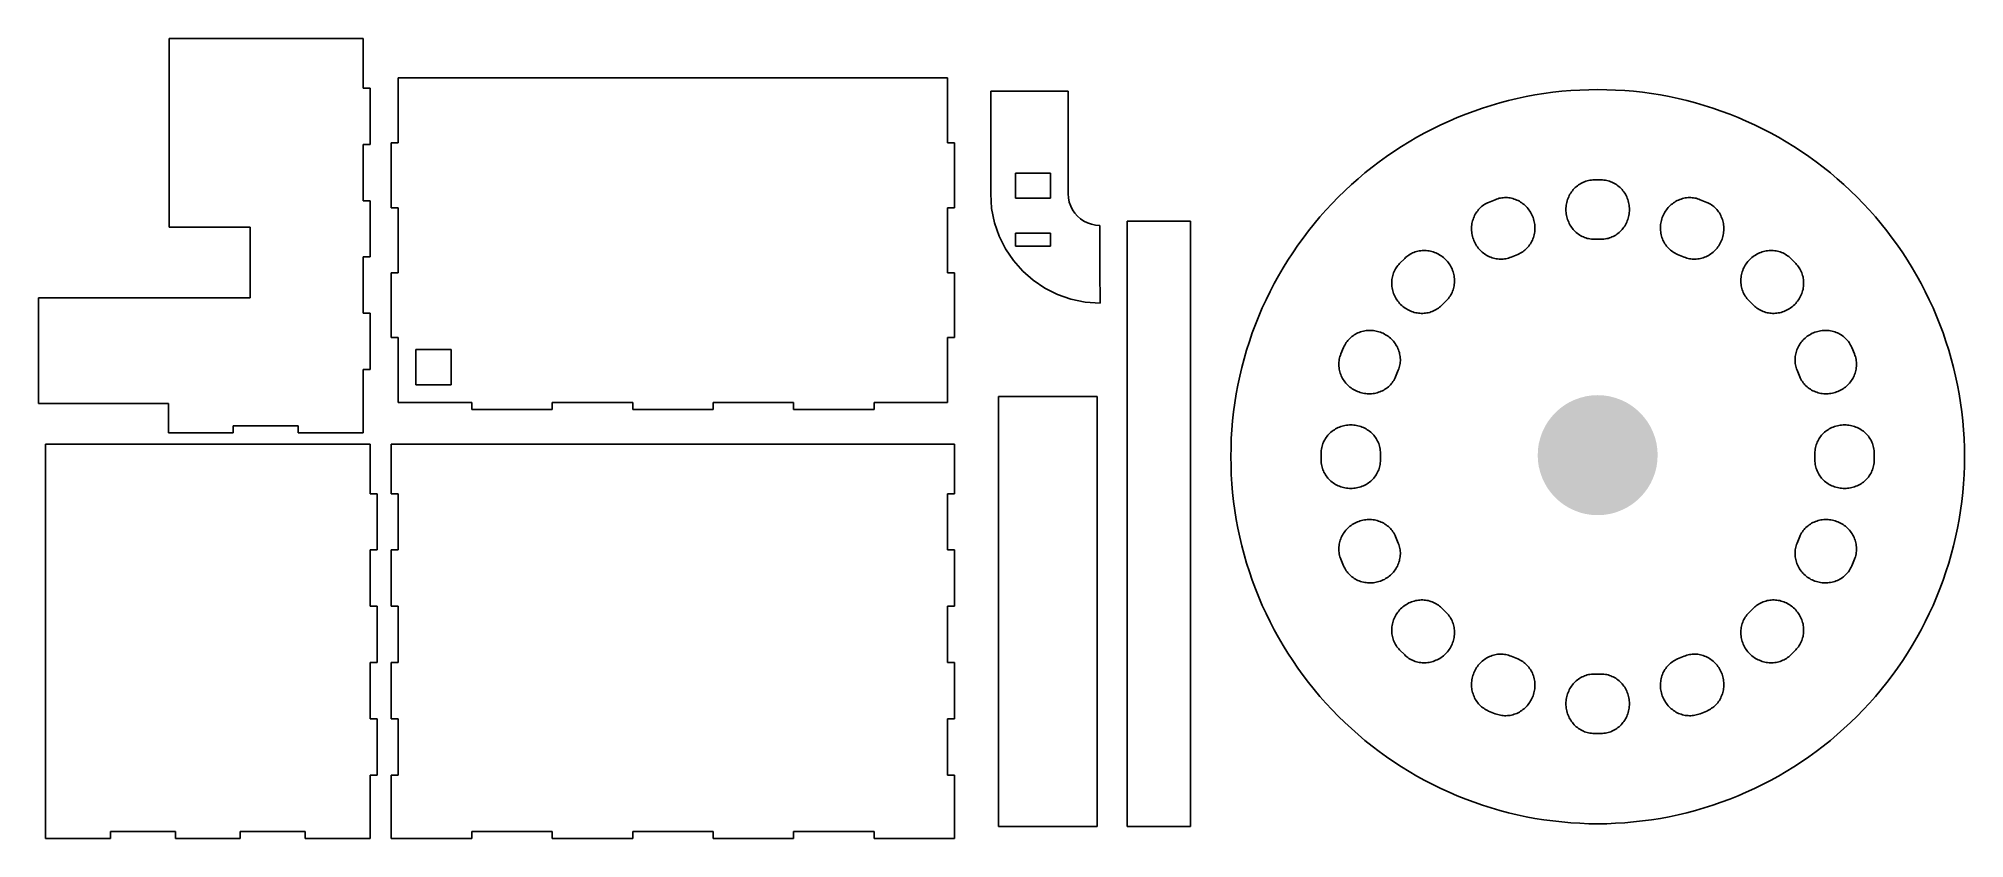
# Model space of a CAD drawing. Header units: millimetres. Extents: x 240 to 513, y -64 to 49.
import ezdxf

# ---------------------------------------------------------------- set-up
doc = ezdxf.new("R2010")
doc.units = ezdxf.units.MM
doc.header["$MEASUREMENT"] = 0
doc.layers.get('0').update_dxf_attribs({"linetype": 'CONTINUOUS'})

msp = doc.modelspace()

# ---------------------------------------------------------------- hatches: boundary and pattern name
at = {"linetype": 'Continuous'}
h = msp.add_hatch(color=7, dxfattribs=at)
h.dxf.hatch_style = 1
h.paths.add_polyline_path([(468.91, -7.86), (468.71, -7.05), (468.42, -6.27), (468.07, -5.51), (467.64, -4.8), (467.14, -4.13), (466.58, -3.51), (465.96, -2.95), (465.29, -2.45), (464.58, -2.02), (463.82, -1.67), (463.04, -1.39), (462.23, -1.18), (461.4, -1.06), (460.57, -1.02), (459.74, -1.06), (458.91, -1.18), (458.1, -1.39), (457.32, -1.67), (456.56, -2.02), (455.85, -2.45), (455.18, -2.95), (454.56, -3.51), (454, -4.13), (453.5, -4.8), (453.08, -5.51), (452.72, -6.27), (452.44, -7.05), (452.23, -7.86), (452.11, -8.69), (452.09, -9.23), (452.07, -9.52), (452.11, -10.35), (452.23, -11.18), (452.44, -11.99), (452.72, -12.77), (453.08, -13.53), (453.5, -14.24), (454, -14.91), (454.56, -15.53), (455.18, -16.09), (455.85, -16.59), (456.56, -17.02), (457.32, -17.37), (458.1, -17.66), (458.91, -17.86), (459.74, -17.98), (460.57, -18.02), (461.4, -17.98), (462.23, -17.86), (463.04, -17.66), (463.82, -17.37), (464.58, -17.02), (465.29, -16.59), (465.96, -16.09), (466.58, -15.53), (467.14, -14.91), (467.64, -14.24), (468.07, -13.53), (468.42, -12.77), (468.71, -11.99), (468.91, -11.18), (469.03, -10.35), (469.07, -9.52), (469.06, -9.23), (469.03, -8.69)])

# ---------------------------------------------------------------- linework, layer by layer
at = {"color": 1}
for p, q in [((285.54, 49.49), (258.04, 49.49)), ((258.04, 49.49), (258.04, 22.78)), ((285.54, 49.49), (285.54, 42.46)), ((290.54, 34.73), (290.54, 43.93)), ((368.41, 43.93), (290.54, 43.93)), ((368.41, 43.93), (368.41, 34.73)), ((285.54, 42.46), (286.54, 42.46)), ((286.54, 42.46), (286.54, 34.49)), ((374.53, 42.02), (374.53, 39.94)), ((378.66, 42.02), (374.53, 42.02)), ((380.02, 42.02), (378.66, 42.02)), ((385.52, 42.02), (380.02, 42.02)), ((385.52, 41.22), (385.52, 42.02)), ((385.52, 40.09), (385.52, 41.22)), ((449.18, 41), (447.94, 40.71)), ((450.43, 41.27), (449.18, 41)), ((451.68, 41.5), (450.43, 41.27)), ((452.94, 41.7), (451.68, 41.5)), ((454.21, 41.88), (452.94, 41.7)), ((455.47, 42.02), (454.21, 41.88)), ((456.75, 42.13), (455.47, 42.02)), ((458.02, 42.2), (456.75, 42.13)), ((459.3, 42.25), (458.02, 42.2)), ((459.3, 42.25), (460.57, 42.27)), ((460.57, 42.27), (461.85, 42.25)), ((463.12, 42.2), (461.85, 42.25)), ((464.4, 42.13), (463.12, 42.2)), ((465.67, 42.02), (464.4, 42.13)), ((466.94, 41.88), (465.67, 42.02)), ((468.2, 41.7), (466.94, 41.88)), ((469.46, 41.5), (468.2, 41.7)), ((470.72, 41.27), (469.46, 41.5)), ((471.96, 41), (470.72, 41.27)), ((473.21, 40.71), (471.96, 41)), ((374.53, 39.94), (374.53, 37.98)), ((385.52, 38.71), (385.52, 40.09)), ((385.52, 37.16), (385.52, 38.71)), ((440.67, 38.31), (439.5, 37.81)), ((441.86, 38.78), (440.67, 38.31)), ((443.05, 39.23), (441.86, 38.78)), ((444.26, 39.64), (443.05, 39.23)), ((445.48, 40.03), (444.26, 39.64)), ((446.7, 40.38), (445.48, 40.03)), ((447.94, 40.71), (446.7, 40.38)), ((474.44, 40.38), (473.21, 40.71)), ((475.67, 40.03), (474.44, 40.38)), ((476.88, 39.64), (475.67, 40.03)), ((478.09, 39.23), (476.88, 39.64)), ((479.29, 38.78), (478.09, 39.23)), ((480.47, 38.31), (479.29, 38.78)), ((481.64, 37.81), (480.47, 38.31)), ((374.53, 37.98), (374.53, 36.15)), ((374.53, 36.15), (374.53, 34.46)), ((385.51, 35.51), (385.52, 37.16)), ((385.51, 33.84), (385.51, 35.51)), ((434.94, 35.51), (433.84, 34.87)), ((436.06, 36.13), (434.94, 35.51)), ((437.19, 36.71), (436.06, 36.13)), ((438.34, 37.27), (437.19, 36.71)), ((439.5, 37.81), (438.34, 37.27)), ((482.8, 37.27), (481.64, 37.81)), ((483.95, 36.71), (482.8, 37.27)), ((485.08, 36.13), (483.95, 36.71)), ((486.2, 35.51), (485.08, 36.13)), ((487.31, 34.87), (486.2, 35.51)), ((285.54, 34.49), (286.54, 34.49)), ((285.54, 34.49), (285.54, 26.52)), ((289.54, 34.73), (289.54, 25.53)), ((289.54, 34.73), (290.54, 34.73)), ((369.41, 34.73), (368.41, 34.73)), ((369.41, 34.73), (369.41, 25.53)), ((374.53, 34.46), (374.53, 32.93)), ((374.53, 32.93), (374.53, 31.56)), ((385.51, 32.22), (385.51, 33.84)), ((430.63, 32.78), (429.6, 32.03)), ((431.68, 33.5), (430.63, 32.78)), ((432.75, 34.2), (431.68, 33.5)), ((433.84, 34.87), (432.75, 34.2)), ((488.39, 34.2), (487.31, 34.87)), ((489.46, 33.5), (488.39, 34.2)), ((490.51, 32.78), (489.46, 33.5)), ((491.55, 32.03), (490.51, 32.78)), ((374.53, 31.56), (374.52, 30.38)), ((374.52, 30.38), (374.52, 29.38)), ((378.02, 28.14), (378.02, 30.42)), ((383.02, 30.42), (378.02, 30.42)), ((378.02, 30.37), (378.02, 30.42)), ((378.02, 28.14), (378.02, 30.37)), ((383.02, 26.86), (383.02, 30.42)), ((385.51, 30.73), (385.51, 32.22)), ((385.51, 29.44), (385.51, 30.73)), ((427.58, 30.46), (426.61, 29.64)), ((428.58, 31.26), (427.58, 30.46)), ((429.6, 32.03), (428.58, 31.26)), ((492.56, 31.26), (491.55, 32.03)), ((493.56, 30.46), (492.56, 31.26)), ((494.54, 29.64), (493.56, 30.46)), ((374.52, 29.38), (374.52, 28.59)), ((374.52, 28.59), (374.52, 28)), ((374.52, 28), (374.52, 27.65)), ((374.52, 27.65), (374.52, 27.52)), ((374.52, 27.52), (374.66, 25.42)), ((378.02, 26.86), (378.02, 28.14)), ((378.02, 26.92), (378.02, 28.14)), ((385.51, 28.43), (385.51, 29.44)), ((385.51, 27.76), (385.51, 28.43)), ((385.51, 27.52), (385.51, 27.76)), ((385.55, 26.91), (385.51, 27.52)), ((424.72, 27.93), (423.8, 27.04)), ((425.65, 28.8), (424.72, 27.93)), ((426.61, 29.64), (425.65, 28.8)), ((456.64, 27.43), (456.54, 27.25)), ((456.64, 27.43), (456.54, 27.25)), ((456.64, 27.43), (456.75, 27.6)), ((456.86, 27.77), (456.75, 27.6)), ((456.98, 27.93), (456.86, 27.77)), ((457.11, 28.09), (456.98, 27.93)), ((457.24, 28.24), (457.11, 28.09)), ((457.24, 28.24), (457.39, 28.38)), ((457.39, 28.38), (457.53, 28.51)), ((457.69, 28.64), (457.53, 28.51)), ((457.69, 28.64), (457.85, 28.76)), ((458.02, 28.87), (457.85, 28.76)), ((458.19, 28.97), (458.02, 28.87)), ((458.19, 28.97), (458.36, 29.06)), ((458.36, 29.06), (458.54, 29.15)), ((458.54, 29.15), (458.72, 29.22)), ((458.91, 29.29), (458.72, 29.22)), ((459.1, 29.34), (458.91, 29.29)), ((459.29, 29.39), (459.1, 29.34)), ((459.29, 29.39), (459.48, 29.42)), ((459.68, 29.45), (459.48, 29.42)), ((459.68, 29.45), (459.88, 29.46)), ((460.07, 29.47), (459.88, 29.46)), ((460.07, 29.47), (461.07, 29.47)), ((461.27, 29.46), (461.07, 29.47)), ((461.27, 29.46), (461.46, 29.45)), ((461.66, 29.42), (461.46, 29.45)), ((461.66, 29.42), (461.85, 29.39)), ((461.85, 29.39), (462.04, 29.34)), ((462.23, 29.29), (462.04, 29.34)), ((462.42, 29.22), (462.23, 29.29)), ((462.6, 29.15), (462.42, 29.22)), ((462.6, 29.15), (462.78, 29.06)), ((462.96, 28.97), (462.78, 29.06)), ((462.96, 28.97), (463.13, 28.87)), ((463.29, 28.76), (463.13, 28.87)), ((463.29, 28.76), (463.45, 28.64)), ((463.45, 28.64), (463.61, 28.51)), ((463.61, 28.51), (463.76, 28.38)), ((463.9, 28.24), (463.76, 28.38)), ((464.04, 28.09), (463.9, 28.24)), ((464.16, 27.93), (464.04, 28.09)), ((464.16, 27.93), (464.28, 27.77)), ((464.28, 27.77), (464.4, 27.6)), ((464.5, 27.43), (464.4, 27.6)), ((464.6, 27.25), (464.5, 27.43)), ((464.6, 27.25), (464.5, 27.43)), ((495.49, 28.8), (494.54, 29.64)), ((496.43, 27.93), (495.49, 28.8)), ((497.34, 27.04), (496.43, 27.93)), ((285.54, 26.52), (286.54, 26.52)), ((286.54, 26.52), (286.54, 18.55)), ((289.54, 25.53), (290.54, 25.53)), ((290.54, 25.53), (290.54, 16.33)), ((369.41, 25.53), (368.41, 25.53)), ((368.41, 25.53), (368.41, 16.33)), ((374.66, 25.42), (375.07, 23.4)), ((378.02, 26.86), (378.02, 26.92)), ((383.02, 26.86), (378.02, 26.86)), ((385.67, 26.33), (385.55, 26.91)), ((385.86, 25.77), (385.67, 26.33)), ((386.12, 25.25), (385.86, 25.77)), ((386.44, 24.77), (386.12, 25.25)), ((386.82, 24.34), (386.44, 24.77)), ((422.04, 25.19), (421.2, 24.23)), ((422.91, 26.12), (422.04, 25.19)), ((423.8, 27.04), (422.91, 26.12)), ((443.13, 24.44), (443.22, 24.62)), ((443.33, 24.79), (443.22, 24.62)), ((443.33, 24.79), (443.44, 24.95)), ((443.56, 25.11), (443.44, 24.95)), ((443.68, 25.26), (443.56, 25.11)), ((443.68, 25.26), (443.82, 25.41)), ((443.82, 25.41), (443.96, 25.55)), ((444.1, 25.68), (443.96, 25.55)), ((444.1, 25.68), (444.26, 25.8)), ((444.42, 25.92), (444.26, 25.8)), ((444.42, 25.92), (444.58, 26.03)), ((444.75, 26.12), (444.58, 26.03)), ((444.93, 26.21), (444.75, 26.12)), ((444.93, 26.21), (445.11, 26.29)), ((445.11, 26.29), (446.03, 26.67)), ((446.03, 26.67), (446.22, 26.74)), ((446.4, 26.81), (446.22, 26.74)), ((446.4, 26.81), (446.59, 26.86)), ((446.78, 26.9), (446.59, 26.86)), ((446.98, 26.93), (446.78, 26.9)), ((447.17, 26.95), (446.98, 26.93)), ((447.37, 26.96), (447.17, 26.95)), ((447.57, 26.96), (447.37, 26.96)), ((447.57, 26.96), (447.77, 26.96)), ((447.77, 26.96), (447.96, 26.94)), ((448.16, 26.91), (447.96, 26.94)), ((448.16, 26.91), (448.36, 26.87)), ((448.55, 26.82), (448.36, 26.87)), ((448.74, 26.76), (448.55, 26.82)), ((448.93, 26.7), (448.74, 26.76)), ((449.12, 26.62), (448.93, 26.7)), ((449.12, 26.62), (449.3, 26.53)), ((449.48, 26.44), (449.3, 26.53)), ((449.48, 26.44), (449.65, 26.34)), ((449.48, 26.44), (449.65, 26.34)), ((449.82, 26.22), (449.65, 26.34)), ((449.82, 26.22), (449.65, 26.34)), ((449.82, 26.22), (449.98, 26.1)), ((450.14, 25.97), (449.98, 26.1)), ((450.14, 25.97), (450.29, 25.84)), ((450.44, 25.69), (450.29, 25.84)), ((450.58, 25.54), (450.44, 25.69)), ((450.58, 25.54), (450.71, 25.39)), ((450.83, 25.22), (450.71, 25.39)), ((450.95, 25.05), (450.83, 25.22)), ((451.06, 24.88), (450.95, 25.05)), ((451.16, 24.7), (451.06, 24.88)), ((451.16, 24.7), (451.25, 24.51)), ((456.07, 25.27), (456.08, 25.47)), ((456.08, 25.06), (456.07, 25.27)), ((456.09, 25.68), (456.08, 25.47)), ((456.08, 25.06), (456.09, 24.86)), ((456.09, 25.68), (456.11, 25.88)), ((456.09, 24.86), (456.11, 24.65)), ((456.15, 26.09), (456.11, 25.88)), ((456.15, 24.45), (456.11, 24.65)), ((456.15, 26.09), (456.19, 26.29)), ((456.15, 26.09), (456.19, 26.29)), ((456.19, 26.29), (456.24, 26.49)), ((456.19, 26.29), (456.24, 26.49)), ((456.24, 26.49), (456.31, 26.68)), ((456.31, 26.68), (456.38, 26.87)), ((456.46, 27.06), (456.38, 26.87)), ((456.54, 27.25), (456.46, 27.06)), ((456.54, 27.25), (456.46, 27.06)), ((464.69, 27.06), (464.6, 27.25)), ((464.69, 27.06), (464.6, 27.25)), ((464.69, 27.06), (464.77, 26.87)), ((464.77, 26.87), (464.84, 26.68)), ((464.9, 26.49), (464.84, 26.68)), ((464.95, 26.29), (464.9, 26.49)), ((464.95, 26.29), (464.9, 26.49)), ((464.95, 26.29), (464.99, 26.09)), ((464.95, 26.29), (464.99, 26.09)), ((465.03, 25.88), (464.99, 26.09)), ((464.99, 24.45), (465.03, 24.65)), ((465.03, 25.88), (465.05, 25.68)), ((465.03, 24.65), (465.05, 24.86)), ((465.07, 25.47), (465.05, 25.68)), ((465.05, 24.86), (465.07, 25.06)), ((465.07, 25.27), (465.07, 25.47)), ((465.07, 25.27), (465.07, 25.06)), ((469.98, 24.7), (469.89, 24.51)), ((469.98, 24.7), (470.08, 24.88)), ((470.19, 25.05), (470.08, 24.88)), ((470.19, 25.05), (470.08, 24.88)), ((470.19, 25.05), (470.31, 25.22)), ((470.19, 25.05), (470.31, 25.22)), ((470.43, 25.39), (470.31, 25.22)), ((470.34, 25.27), (470.31, 25.22)), ((470.43, 25.39), (470.34, 25.27)), ((470.34, 25.27), (470.34, 25.27)), ((470.43, 25.39), (470.57, 25.54)), ((470.7, 25.69), (470.57, 25.54)), ((470.7, 25.69), (470.85, 25.84)), ((471, 25.97), (470.85, 25.84)), ((471, 25.97), (471.16, 26.1)), ((471.16, 26.1), (471.32, 26.22)), ((471.32, 26.22), (471.49, 26.34)), ((471.67, 26.44), (471.49, 26.34)), ((471.67, 26.44), (471.84, 26.53)), ((472.03, 26.62), (471.84, 26.53)), ((472.21, 26.7), (472.03, 26.62)), ((472.21, 26.7), (472.4, 26.76)), ((472.4, 26.76), (472.59, 26.82)), ((472.59, 26.82), (472.79, 26.87)), ((472.98, 26.91), (472.79, 26.87)), ((472.98, 26.91), (473.18, 26.94)), ((473.38, 26.96), (473.18, 26.94)), ((473.38, 26.96), (473.57, 26.96)), ((473.77, 26.96), (473.57, 26.96)), ((473.97, 26.95), (473.77, 26.96)), ((474.16, 26.93), (473.97, 26.95)), ((474.36, 26.9), (474.16, 26.93)), ((474.36, 26.9), (474.16, 26.93)), ((474.36, 26.9), (474.55, 26.86)), ((474.36, 26.9), (474.55, 26.86)), ((474.55, 26.86), (474.74, 26.81)), ((474.93, 26.74), (474.74, 26.81)), ((474.93, 26.74), (475.11, 26.67)), ((476.03, 26.29), (475.11, 26.67)), ((476.21, 26.21), (476.03, 26.29)), ((476.39, 26.12), (476.21, 26.21)), ((476.56, 26.03), (476.39, 26.12)), ((476.56, 26.03), (476.72, 25.92)), ((476.88, 25.8), (476.72, 25.92)), ((476.88, 25.8), (477.04, 25.68)), ((477.04, 25.68), (477.19, 25.55)), ((477.19, 25.55), (477.33, 25.41)), ((477.33, 25.41), (477.46, 25.26)), ((477.46, 25.26), (477.59, 25.11)), ((477.71, 24.95), (477.59, 25.11)), ((477.82, 24.79), (477.71, 24.95)), ((477.82, 24.79), (477.92, 24.62)), ((478.01, 24.44), (477.92, 24.62)), ((498.23, 26.12), (497.34, 27.04)), ((499.1, 25.19), (498.23, 26.12)), ((499.95, 24.23), (499.1, 25.19)), ((258.04, 22.78), (269.54, 22.78)), ((269.54, 12.78), (269.54, 22.78)), ((375.07, 23.4), (375.74, 21.49)), ((378.02, 21.91), (383.02, 21.91)), ((378.02, 21.91), (378.02, 20.61)), ((378.02, 21.91), (383.02, 21.91)), ((378.02, 21.91), (378.02, 20.08)), ((383.02, 21.91), (383.02, 20.08)), ((387.26, 23.96), (386.82, 24.34)), ((387.73, 23.64), (387.26, 23.96)), ((388.25, 23.38), (387.73, 23.64)), ((388.81, 23.19), (388.25, 23.38)), ((389.39, 23.07), (388.81, 23.19)), ((390.01, 23.02), (389.39, 23.07)), ((390.01, 23.02), (390.01, 22.81)), ((390.01, 22.21), (390.01, 22.81)), ((390.01, 21.31), (390.01, 22.21)), ((402.85, 23.62), (393.85, 23.62)), ((393.85, -62.14), (393.85, 23.62)), ((402.85, -62.14), (402.85, 23.62)), ((419.58, 22.26), (418.81, 21.24)), ((420.38, 23.26), (419.58, 22.26)), ((421.2, 24.23), (420.38, 23.26)), ((442.69, 22.69), (442.7, 22.89)), ((442.69, 22.69), (442.7, 22.89)), ((442.69, 22.48), (442.69, 22.69)), ((442.69, 22.48), (442.69, 22.69)), ((442.69, 22.28), (442.69, 22.48)), ((442.69, 22.28), (442.71, 22.07)), ((442.72, 23.09), (442.7, 22.89)), ((442.74, 21.87), (442.71, 22.07)), ((442.72, 23.09), (442.75, 23.29)), ((442.74, 21.87), (442.78, 21.67)), ((442.75, 23.29), (442.79, 23.49)), ((442.79, 23.49), (442.84, 23.69)), ((442.9, 23.88), (442.84, 23.69)), ((442.9, 23.88), (442.97, 24.07)), ((442.97, 24.07), (443.04, 24.26)), ((443.13, 24.44), (443.04, 24.26)), ((451.25, 24.51), (451.34, 24.32)), ((451.41, 24.13), (451.34, 24.32)), ((451.47, 23.94), (451.41, 24.13)), ((451.53, 23.74), (451.47, 23.94)), ((451.58, 23.54), (451.53, 23.74)), ((451.57, 21.71), (451.61, 21.91)), ((451.58, 23.54), (451.62, 23.34)), ((451.61, 21.91), (451.64, 22.11)), ((451.62, 23.34), (451.64, 23.13)), ((451.66, 22.93), (451.64, 23.13)), ((451.64, 22.11), (451.66, 22.31)), ((451.66, 22.93), (451.67, 22.72)), ((451.66, 22.31), (451.67, 22.52)), ((451.67, 22.72), (451.67, 22.52)), ((456.15, 24.45), (456.19, 24.25)), ((456.19, 24.25), (456.24, 24.05)), ((456.31, 23.85), (456.24, 24.05)), ((456.31, 23.85), (456.38, 23.66)), ((456.46, 23.47), (456.38, 23.66)), ((456.46, 23.47), (456.54, 23.29)), ((456.54, 23.29), (456.64, 23.11)), ((456.64, 23.11), (456.75, 22.93)), ((456.86, 22.77), (456.75, 22.93)), ((456.98, 22.6), (456.86, 22.77)), ((456.98, 22.6), (457.11, 22.45)), ((457.11, 22.45), (457.24, 22.3)), ((457.24, 22.3), (457.39, 22.15)), ((457.53, 22.02), (457.39, 22.15)), ((457.69, 21.89), (457.53, 22.02)), ((457.85, 21.77), (457.69, 21.89)), ((463.29, 21.77), (463.45, 21.89)), ((463.45, 21.89), (463.61, 22.02)), ((463.61, 22.02), (463.76, 22.15)), ((463.9, 22.3), (463.76, 22.15)), ((464.04, 22.45), (463.9, 22.3)), ((464.16, 22.6), (464.04, 22.45)), ((464.16, 22.6), (464.28, 22.77)), ((464.4, 22.93), (464.28, 22.77)), ((464.4, 22.93), (464.5, 23.11)), ((464.6, 23.29), (464.5, 23.11)), ((464.69, 23.47), (464.6, 23.29)), ((464.69, 23.47), (464.77, 23.66)), ((464.84, 23.85), (464.77, 23.66)), ((464.9, 24.05), (464.84, 23.85)), ((464.9, 24.05), (464.95, 24.25)), ((464.99, 24.45), (464.95, 24.25)), ((469.48, 22.93), (469.47, 22.72)), ((469.48, 22.52), (469.47, 22.72)), ((469.48, 22.93), (469.5, 23.13)), ((469.48, 22.52), (469.49, 22.31)), ((469.51, 22.11), (469.49, 22.31)), ((469.53, 23.34), (469.5, 23.13)), ((469.54, 21.91), (469.51, 22.11)), ((469.57, 23.54), (469.53, 23.34)), ((469.58, 21.71), (469.54, 21.91)), ((469.57, 23.54), (469.61, 23.74)), ((469.67, 23.94), (469.61, 23.74)), ((469.73, 24.13), (469.67, 23.94)), ((469.73, 24.13), (469.81, 24.32)), ((469.89, 24.51), (469.81, 24.32)), ((478.01, 24.44), (478.1, 24.26)), ((478.18, 24.07), (478.1, 24.26)), ((478.18, 24.07), (478.25, 23.88)), ((478.3, 23.69), (478.25, 23.88)), ((478.3, 23.69), (478.35, 23.49)), ((478.39, 23.29), (478.35, 23.49)), ((478.37, 21.67), (478.4, 21.87)), ((478.39, 23.29), (478.42, 23.09)), ((478.4, 21.87), (478.43, 22.07)), ((478.44, 22.89), (478.42, 23.09)), ((478.45, 22.28), (478.43, 22.07)), ((478.46, 22.69), (478.44, 22.89)), ((478.45, 22.28), (478.46, 22.48)), ((478.46, 22.69), (478.46, 22.48)), ((500.77, 23.26), (499.95, 24.23)), ((501.57, 22.26), (500.77, 23.26)), ((502.34, 21.24), (501.57, 22.26)), ((375.74, 21.49), (376.63, 19.7)), ((376.63, 19.7), (377.75, 18.05)), ((378.02, 20.61), (378.02, 20.08)), ((378.02, 20.08), (383.02, 20.08)), ((390.01, 20.17), (390.01, 21.31)), ((390.01, 18.89), (390.01, 20.17)), ((417.34, 19.16), (416.64, 18.09)), ((418.06, 20.21), (417.34, 19.16)), ((418.81, 21.24), (418.06, 20.21)), ((434.16, 19.03), (434.33, 19.12)), ((434.33, 19.12), (434.52, 19.2)), ((434.52, 19.2), (434.7, 19.26)), ((434.7, 19.26), (434.89, 19.32)), ((435.08, 19.37), (434.89, 19.32)), ((435.08, 19.37), (435.28, 19.41)), ((435.48, 19.44), (435.28, 19.41)), ((435.68, 19.46), (435.48, 19.44)), ((435.68, 19.46), (435.88, 19.47)), ((436.08, 19.47), (435.88, 19.47)), ((436.08, 19.47), (435.88, 19.47)), ((436.08, 19.47), (436.28, 19.46)), ((436.08, 19.47), (436.28, 19.46)), ((436.28, 19.46), (436.48, 19.44)), ((436.68, 19.41), (436.48, 19.44)), ((436.68, 19.41), (436.88, 19.37)), ((436.88, 19.37), (437.08, 19.32)), ((436.88, 19.37), (437.08, 19.32)), ((437.27, 19.26), (437.08, 19.32)), ((437.27, 19.26), (437.08, 19.32)), ((437.46, 19.2), (437.27, 19.26)), ((437.46, 19.2), (437.65, 19.12)), ((437.84, 19.03), (437.65, 19.12)), ((442.82, 21.47), (442.78, 21.67)), ((442.88, 21.27), (442.82, 21.47)), ((442.95, 21.07), (442.88, 21.27)), ((442.95, 21.07), (443.02, 20.88)), ((443.1, 20.69), (443.02, 20.88)), ((443.2, 20.51), (443.1, 20.69)), ((443.3, 20.33), (443.2, 20.51)), ((443.3, 20.33), (443.4, 20.15)), ((443.3, 20.33), (443.4, 20.15)), ((443.4, 20.15), (443.52, 19.98)), ((443.4, 20.15), (443.52, 19.98)), ((443.65, 19.82), (443.52, 19.98)), ((443.65, 19.82), (443.78, 19.66)), ((443.78, 19.66), (443.92, 19.51)), ((444.06, 19.37), (443.92, 19.51)), ((444.06, 19.37), (444.21, 19.23)), ((444.37, 19.1), (444.21, 19.23)), ((449.6, 19.08), (449.77, 19.18)), ((449.94, 19.29), (449.77, 19.18)), ((450.1, 19.4), (449.94, 19.29)), ((450.1, 19.4), (450.25, 19.53)), ((450.4, 19.66), (450.25, 19.53)), ((450.54, 19.79), (450.4, 19.66)), ((450.54, 19.79), (450.67, 19.94)), ((450.67, 19.94), (450.8, 20.09)), ((450.8, 20.09), (450.92, 20.25)), ((450.8, 20.09), (450.92, 20.25)), ((451.03, 20.42), (450.92, 20.25)), ((451.03, 20.42), (450.92, 20.25)), ((451.03, 20.42), (451.13, 20.59)), ((451.23, 20.77), (451.13, 20.59)), ((451.31, 20.95), (451.23, 20.77)), ((451.31, 20.95), (451.39, 21.13)), ((451.39, 21.13), (451.46, 21.32)), ((451.46, 21.32), (451.52, 21.52)), ((451.52, 21.52), (451.57, 21.71)), ((457.85, 21.77), (458.02, 21.66)), ((458.19, 21.56), (458.02, 21.66)), ((458.19, 21.56), (458.36, 21.47)), ((458.54, 21.39), (458.36, 21.47)), ((458.54, 21.39), (458.72, 21.31)), ((458.72, 21.31), (458.91, 21.25)), ((459.1, 21.19), (458.91, 21.25)), ((459.29, 21.15), (459.1, 21.19)), ((459.29, 21.15), (459.48, 21.11)), ((459.48, 21.11), (459.68, 21.09)), ((459.88, 21.07), (459.68, 21.09)), ((459.88, 21.07), (460.07, 21.07)), ((461.07, 21.07), (460.07, 21.07)), ((461.27, 21.07), (461.07, 21.07)), ((461.27, 21.07), (461.46, 21.09)), ((461.46, 21.09), (461.66, 21.11)), ((461.85, 21.15), (461.66, 21.11)), ((461.85, 21.15), (462.04, 21.19)), ((462.23, 21.25), (462.04, 21.19)), ((462.42, 21.31), (462.23, 21.25)), ((462.6, 21.39), (462.42, 21.31)), ((462.78, 21.47), (462.6, 21.39)), ((462.78, 21.47), (462.96, 21.56)), ((462.96, 21.56), (463.13, 21.66)), ((463.13, 21.66), (463.29, 21.77)), ((469.63, 21.52), (469.58, 21.71)), ((469.63, 21.52), (469.69, 21.32)), ((469.75, 21.13), (469.69, 21.32)), ((469.83, 20.95), (469.75, 21.13)), ((469.92, 20.77), (469.83, 20.95)), ((470.01, 20.59), (469.92, 20.77)), ((470.11, 20.42), (470.01, 20.59)), ((470.11, 20.42), (470.22, 20.25)), ((470.34, 20.09), (470.22, 20.25)), ((470.34, 20.09), (470.47, 19.94)), ((470.6, 19.79), (470.47, 19.94)), ((470.75, 19.66), (470.6, 19.79)), ((470.75, 19.66), (470.89, 19.53)), ((471.05, 19.4), (470.89, 19.53)), ((471.05, 19.4), (471.21, 19.29)), ((471.37, 19.18), (471.21, 19.29)), ((471.54, 19.08), (471.37, 19.18)), ((476.93, 19.23), (476.77, 19.1)), ((477.08, 19.37), (476.93, 19.23)), ((477.08, 19.37), (477.23, 19.51)), ((477.23, 19.51), (477.37, 19.66)), ((477.5, 19.82), (477.37, 19.66)), ((477.62, 19.98), (477.5, 19.82)), ((477.62, 19.98), (477.74, 20.15)), ((477.85, 20.33), (477.74, 20.15)), ((477.95, 20.51), (477.85, 20.33)), ((477.95, 20.51), (478.04, 20.69)), ((478.04, 20.69), (478.12, 20.88)), ((478.2, 21.07), (478.12, 20.88)), ((478.26, 21.27), (478.2, 21.07)), ((478.26, 21.27), (478.32, 21.47)), ((478.32, 21.47), (478.37, 21.67)), ((483.3, 19.03), (483.49, 19.12)), ((483.49, 19.12), (483.68, 19.2)), ((483.87, 19.26), (483.68, 19.2)), ((484.07, 19.32), (483.87, 19.26)), ((484.26, 19.37), (484.07, 19.32)), ((484.46, 19.41), (484.26, 19.37)), ((484.66, 19.44), (484.46, 19.41)), ((484.87, 19.46), (484.66, 19.44)), ((485.07, 19.47), (484.87, 19.46)), ((485.07, 19.47), (485.27, 19.47)), ((485.47, 19.46), (485.27, 19.47)), ((485.47, 19.46), (485.67, 19.44)), ((485.67, 19.44), (485.86, 19.41)), ((486.06, 19.37), (485.86, 19.41)), ((486.06, 19.37), (486.25, 19.32)), ((486.44, 19.26), (486.25, 19.32)), ((486.44, 19.26), (486.63, 19.2)), ((486.81, 19.12), (486.63, 19.2)), ((486.99, 19.03), (486.81, 19.12)), ((503.09, 20.21), (502.34, 21.24)), ((503.81, 19.16), (503.09, 20.21)), ((504.5, 18.09), (503.81, 19.16)), ((285.54, 18.55), (286.54, 18.55)), ((285.54, 18.55), (285.54, 10.58)), ((377.75, 18.05), (379.06, 16.56)), ((379.06, 16.56), (380.55, 15.25)), ((390.01, 16.16), (390.01, 18.89)), ((415.97, 17), (415.33, 15.9)), ((416.64, 18.09), (415.97, 17)), ((431.64, 16.32), (431.72, 16.51)), ((431.72, 16.51), (431.81, 16.68)), ((431.81, 16.68), (431.9, 16.86)), ((431.9, 16.86), (432, 17.02)), ((432.12, 17.18), (432, 17.02)), ((432.12, 17.18), (432.24, 17.34)), ((432.36, 17.49), (432.24, 17.34)), ((432.5, 17.63), (432.36, 17.49)), ((433.21, 18.34), (432.5, 17.63)), ((433.35, 18.47), (433.21, 18.34)), ((433.35, 18.47), (433.5, 18.6)), ((433.65, 18.72), (433.5, 18.6)), ((433.82, 18.83), (433.65, 18.72)), ((433.82, 18.83), (433.98, 18.94)), ((434.16, 19.03), (433.98, 18.94)), ((438.02, 18.94), (437.84, 19.03)), ((438.2, 18.83), (438.02, 18.94)), ((438.2, 18.83), (438.37, 18.72)), ((438.2, 18.83), (438.37, 18.72)), ((438.37, 18.72), (438.54, 18.6)), ((438.37, 18.72), (438.54, 18.6)), ((438.54, 18.6), (438.7, 18.48)), ((438.86, 18.34), (438.7, 18.48)), ((438.86, 18.34), (439, 18.2)), ((439.15, 18.05), (439, 18.2)), ((439.15, 18.05), (439.28, 17.89)), ((439.41, 17.73), (439.28, 17.89)), ((439.53, 17.56), (439.41, 17.73)), ((439.53, 17.56), (439.64, 17.39)), ((439.75, 17.21), (439.64, 17.39)), ((439.75, 17.21), (439.84, 17.03)), ((439.84, 17.03), (439.93, 16.85)), ((440, 16.66), (439.93, 16.85)), ((440.07, 16.46), (440, 16.66)), ((440.13, 16.27), (440.07, 16.46)), ((444.54, 18.98), (444.37, 19.1)), ((444.7, 18.87), (444.54, 18.98)), ((444.7, 18.87), (444.88, 18.77)), ((445.06, 18.67), (444.88, 18.77)), ((445.06, 18.67), (445.24, 18.59)), ((445.42, 18.51), (445.24, 18.59)), ((445.42, 18.51), (445.61, 18.44)), ((445.61, 18.44), (445.81, 18.38)), ((446, 18.33), (445.81, 18.38)), ((446, 18.33), (446.19, 18.3)), ((446.39, 18.27), (446.19, 18.3)), ((446.59, 18.25), (446.39, 18.27)), ((446.59, 18.25), (446.79, 18.24)), ((446.79, 18.24), (446.98, 18.24)), ((447.18, 18.25), (446.98, 18.24)), ((447.38, 18.28), (447.18, 18.25)), ((447.38, 18.28), (447.57, 18.31)), ((447.76, 18.35), (447.57, 18.31)), ((447.95, 18.4), (447.76, 18.35)), ((448.14, 18.46), (447.95, 18.4)), ((448.32, 18.53), (448.14, 18.46)), ((449.25, 18.91), (448.32, 18.53)), ((449.43, 18.99), (449.25, 18.91)), ((449.43, 18.99), (449.6, 19.08)), ((471.72, 18.99), (471.54, 19.08)), ((471.9, 18.91), (471.72, 18.99)), ((472.82, 18.53), (471.9, 18.91)), ((472.82, 18.53), (473, 18.46)), ((473, 18.46), (473.19, 18.4)), ((473.38, 18.35), (473.19, 18.4)), ((473.57, 18.31), (473.38, 18.35)), ((473.57, 18.31), (473.77, 18.28)), ((473.96, 18.25), (473.77, 18.28)), ((474.16, 18.24), (473.96, 18.25)), ((474.16, 18.24), (474.36, 18.24)), ((474.36, 18.24), (474.55, 18.25)), ((474.75, 18.27), (474.55, 18.25)), ((474.75, 18.27), (474.95, 18.3)), ((475.14, 18.33), (474.95, 18.3)), ((475.14, 18.33), (475.34, 18.38)), ((475.34, 18.38), (475.53, 18.44)), ((475.72, 18.51), (475.53, 18.44)), ((475.72, 18.51), (475.53, 18.44)), ((475.9, 18.59), (475.72, 18.51)), ((475.9, 18.59), (475.72, 18.51)), ((476.09, 18.67), (475.9, 18.59)), ((476.09, 18.67), (476.26, 18.77)), ((476.44, 18.87), (476.26, 18.77)), ((476.61, 18.98), (476.44, 18.87)), ((476.61, 18.98), (476.77, 19.1)), ((481.01, 16.27), (481.07, 16.46)), ((481.07, 16.46), (481.14, 16.66)), ((481.14, 16.66), (481.22, 16.85)), ((481.3, 17.03), (481.22, 16.85)), ((481.3, 17.03), (481.4, 17.21)), ((481.5, 17.39), (481.4, 17.21)), ((481.5, 17.39), (481.61, 17.56)), ((481.73, 17.73), (481.61, 17.56)), ((481.86, 17.89), (481.73, 17.73)), ((482, 18.05), (481.86, 17.89)), ((482, 18.05), (482.14, 18.2)), ((482.14, 18.2), (482.29, 18.34)), ((482.44, 18.48), (482.29, 18.34)), ((482.6, 18.6), (482.44, 18.48)), ((482.77, 18.72), (482.6, 18.6)), ((482.77, 18.72), (482.94, 18.83)), ((482.94, 18.83), (483.12, 18.94)), ((483.12, 18.94), (483.3, 19.03)), ((487.16, 18.94), (486.99, 19.03)), ((487.16, 18.94), (487.33, 18.83)), ((487.49, 18.72), (487.33, 18.83)), ((487.49, 18.72), (487.65, 18.6)), ((487.79, 18.47), (487.65, 18.6)), ((487.79, 18.47), (487.94, 18.34)), ((488.64, 17.63), (487.94, 18.34)), ((488.78, 17.49), (488.64, 17.63)), ((488.78, 17.49), (488.91, 17.34)), ((489.03, 17.18), (488.91, 17.34)), ((489.03, 17.18), (489.14, 17.02)), ((489.24, 16.86), (489.14, 17.02)), ((489.34, 16.68), (489.24, 16.86)), ((489.42, 16.51), (489.34, 16.68)), ((489.5, 16.32), (489.42, 16.51)), ((505.17, 17), (504.5, 18.09)), ((505.82, 15.9), (505.17, 17)), ((289.54, 16.33), (289.54, 7.13)), ((289.54, 16.33), (290.54, 16.33)), ((369.41, 16.33), (368.41, 16.33)), ((369.41, 16.33), (369.41, 7.13)), ((380.55, 15.25), (382.2, 14.14)), ((382.2, 14.14), (383.98, 13.24)), ((390.01, 14.88), (390.01, 16.16)), ((390.02, 13.74), (390.01, 14.88)), ((390.02, 12.84), (390.02, 13.74)), ((414.71, 14.78), (414.12, 13.65)), ((415.33, 15.9), (414.71, 14.78)), ((431.37, 14.96), (431.38, 15.16)), ((431.37, 14.96), (431.37, 14.76)), ((431.37, 14.76), (431.38, 14.56)), ((431.38, 15.16), (431.4, 15.36)), ((431.38, 14.56), (431.4, 14.36)), ((431.4, 15.36), (431.43, 15.56)), ((431.43, 14.16), (431.4, 14.36)), ((431.47, 15.76), (431.43, 15.56)), ((431.43, 14.16), (431.47, 13.96)), ((431.47, 15.76), (431.52, 15.95)), ((431.52, 13.76), (431.47, 13.96)), ((431.58, 16.14), (431.52, 15.95)), ((431.52, 13.76), (431.57, 13.57)), ((431.58, 16.14), (431.64, 16.32)), ((439.93, 13.53), (440, 13.71)), ((440, 13.71), (440.07, 13.89)), ((440.13, 14.08), (440.07, 13.89)), ((440.18, 16.07), (440.13, 16.27)), ((440.18, 14.28), (440.13, 14.08)), ((440.22, 15.87), (440.18, 16.07)), ((440.18, 14.28), (440.22, 14.47)), ((440.22, 15.87), (440.25, 15.67)), ((440.25, 14.67), (440.22, 14.47)), ((440.27, 15.47), (440.25, 15.67)), ((440.25, 14.67), (440.27, 14.87)), ((440.28, 15.27), (440.27, 15.47)), ((440.27, 14.87), (440.28, 15.07)), ((440.28, 15.27), (440.28, 15.07)), ((480.88, 15.47), (480.87, 15.27)), ((480.87, 15.07), (480.87, 15.27)), ((480.88, 14.87), (480.87, 15.07)), ((480.9, 15.67), (480.88, 15.47)), ((480.88, 14.87), (480.9, 14.67)), ((480.93, 15.87), (480.9, 15.67)), ((480.93, 14.47), (480.9, 14.67)), ((480.93, 15.87), (480.97, 16.07)), ((480.93, 14.47), (480.97, 14.28)), ((481.01, 16.27), (480.97, 16.07)), ((481.01, 14.08), (480.97, 14.28)), ((481.01, 14.08), (481.07, 13.89)), ((481.07, 13.89), (481.14, 13.71)), ((481.22, 13.53), (481.14, 13.71)), ((489.57, 16.14), (489.5, 16.32)), ((489.63, 15.95), (489.57, 16.14)), ((489.63, 13.76), (489.57, 13.57)), ((489.68, 15.76), (489.63, 15.95)), ((489.63, 13.76), (489.68, 13.96)), ((489.68, 15.76), (489.71, 15.56)), ((489.72, 14.16), (489.68, 13.96)), ((489.74, 15.36), (489.71, 15.56)), ((489.72, 14.16), (489.74, 14.36)), ((489.76, 15.16), (489.74, 15.36)), ((489.76, 14.56), (489.74, 14.36)), ((489.77, 14.96), (489.76, 15.16)), ((489.76, 14.56), (489.77, 14.76)), ((489.77, 14.96), (489.77, 14.76)), ((506.43, 14.78), (505.82, 15.9)), ((507.02, 13.65), (506.43, 14.78)), ((239.54, 12.78), (269.54, 12.78)), ((239.54, -2.22), (239.54, 12.78)), ((383.98, 13.24), (385.9, 12.58)), ((385.9, 12.58), (387.92, 12.17)), ((387.92, 12.17), (390.02, 12.02)), ((390.02, 12.24), (390.02, 12.84)), ((390.02, 12.02), (390.02, 12.24)), ((413.03, 11.34), (412.53, 10.17)), ((413.56, 12.5), (413.03, 11.34)), ((414.12, 13.65), (413.56, 12.5)), ((431.64, 13.38), (431.57, 13.57)), ((431.64, 13.38), (431.72, 13.19)), ((431.72, 13.19), (431.81, 13)), ((431.9, 12.82), (431.81, 13)), ((431.9, 12.82), (432, 12.64)), ((432, 12.64), (432.12, 12.47)), ((432.12, 12.47), (432.24, 12.3)), ((432.36, 12.14), (432.24, 12.3)), ((432.36, 12.14), (432.5, 11.98)), ((432.64, 11.83), (432.5, 11.98)), ((432.79, 11.69), (432.64, 11.83)), ((432.95, 11.56), (432.79, 11.69)), ((432.95, 11.56), (433.11, 11.43)), ((433.27, 11.31), (433.11, 11.43)), ((433.27, 11.31), (433.45, 11.2)), ((433.45, 11.2), (433.62, 11.09)), ((433.81, 11), (433.62, 11.09)), ((433.99, 10.91), (433.81, 11)), ((437.49, 11), (437.31, 10.91)), ((437.49, 11), (437.66, 11.09)), ((437.66, 11.09), (437.83, 11.2)), ((437.83, 11.2), (437.99, 11.31)), ((437.99, 11.31), (438.15, 11.43)), ((438.3, 11.56), (438.15, 11.43)), ((438.44, 11.69), (438.3, 11.56)), ((439.15, 12.4), (438.44, 11.69)), ((439.15, 12.4), (439.28, 12.54)), ((439.28, 12.54), (439.41, 12.69)), ((439.41, 12.69), (439.53, 12.85)), ((439.64, 13.01), (439.53, 12.85)), ((439.64, 13.01), (439.53, 12.85)), ((439.74, 13.18), (439.64, 13.01)), ((439.74, 13.18), (439.64, 13.01)), ((439.74, 13.18), (439.84, 13.35)), ((439.93, 13.53), (439.84, 13.35)), ((481.3, 13.35), (481.22, 13.53)), ((481.4, 13.18), (481.3, 13.35)), ((481.5, 13.01), (481.4, 13.18)), ((481.61, 12.85), (481.5, 13.01)), ((481.73, 12.69), (481.61, 12.85)), ((481.86, 12.54), (481.73, 12.69)), ((482, 12.4), (481.86, 12.54)), ((482, 12.4), (482.7, 11.69)), ((482.7, 11.69), (482.85, 11.56)), ((482.85, 11.56), (483, 11.43)), ((483.15, 11.31), (483, 11.43)), ((483.15, 11.31), (483.31, 11.2)), ((483.31, 11.2), (483.48, 11.09)), ((483.65, 11), (483.48, 11.09)), ((483.65, 11), (483.83, 10.91)), ((483.65, 11), (483.83, 10.91)), ((487.34, 11), (487.15, 10.91)), ((487.52, 11.09), (487.34, 11)), ((487.52, 11.09), (487.7, 11.2)), ((487.87, 11.31), (487.7, 11.2)), ((488.04, 11.43), (487.87, 11.31)), ((488.2, 11.56), (488.04, 11.43)), ((488.2, 11.56), (488.35, 11.69)), ((488.5, 11.83), (488.35, 11.69)), ((488.5, 11.83), (488.64, 11.98)), ((488.64, 11.98), (488.78, 12.14)), ((488.91, 12.3), (488.78, 12.14)), ((489.03, 12.47), (488.91, 12.3)), ((489.03, 12.47), (489.14, 12.64)), ((489.14, 12.64), (489.24, 12.82)), ((489.34, 13), (489.24, 12.82)), ((489.42, 13.19), (489.34, 13)), ((489.42, 13.19), (489.5, 13.38)), ((489.57, 13.57), (489.5, 13.38)), ((507.58, 12.5), (507.02, 13.65)), ((508.11, 11.34), (507.58, 12.5)), ((508.61, 10.17), (508.11, 11.34)), ((285.54, 10.58), (286.54, 10.58)), ((286.54, 10.58), (286.54, 2.61)), ((412.06, 8.98), (411.61, 7.79)), ((412.53, 10.17), (412.06, 8.98)), ((434.18, 10.84), (433.99, 10.91)), ((434.18, 10.84), (434.37, 10.77)), ((434.57, 10.71), (434.37, 10.77)), ((434.77, 10.66), (434.57, 10.71)), ((434.77, 10.66), (434.97, 10.62)), ((435.17, 10.59), (434.97, 10.62)), ((435.37, 10.57), (435.17, 10.59)), ((435.37, 10.57), (435.57, 10.56)), ((435.77, 10.56), (435.57, 10.56)), ((435.97, 10.57), (435.77, 10.56)), ((435.97, 10.57), (436.17, 10.59)), ((436.17, 10.59), (436.37, 10.62)), ((436.37, 10.62), (436.56, 10.66)), ((436.76, 10.71), (436.56, 10.66)), ((436.94, 10.77), (436.76, 10.71)), ((437.13, 10.84), (436.94, 10.77)), ((437.13, 10.84), (437.31, 10.91)), ((484.01, 10.84), (483.83, 10.91)), ((484.01, 10.84), (483.83, 10.91)), ((484.01, 10.84), (484.2, 10.77)), ((484.39, 10.71), (484.2, 10.77)), ((484.39, 10.71), (484.58, 10.66)), ((484.78, 10.62), (484.58, 10.66)), ((484.97, 10.59), (484.78, 10.62)), ((485.17, 10.57), (484.97, 10.59)), ((485.37, 10.56), (485.17, 10.57)), ((485.57, 10.56), (485.37, 10.56)), ((485.57, 10.56), (485.78, 10.57)), ((485.98, 10.59), (485.78, 10.57)), ((485.98, 10.59), (486.18, 10.62)), ((486.18, 10.62), (486.38, 10.66)), ((486.57, 10.71), (486.38, 10.66)), ((486.77, 10.77), (486.57, 10.71)), ((486.77, 10.77), (486.96, 10.84)), ((486.96, 10.84), (487.15, 10.91)), ((509.09, 8.98), (508.61, 10.17)), ((509.53, 7.79), (509.09, 8.98)), ((289.54, 7.13), (290.54, 7.13)), ((290.54, -2.07), (290.54, 7.13)), ((368.41, 7.13), (368.41, -2.07)), ((369.41, 7.13), (368.41, 7.13)), ((411.2, 6.58), (410.81, 5.36)), ((411.61, 7.79), (411.2, 6.58)), ((424.16, 4.81), (424.55, 5.73)), ((424.55, 5.73), (424.63, 5.91)), ((424.72, 6.08), (424.63, 5.91)), ((424.72, 6.08), (424.81, 6.25)), ((424.92, 6.42), (424.81, 6.25)), ((425.04, 6.58), (424.92, 6.42)), ((425.04, 6.58), (425.16, 6.73)), ((425.29, 6.88), (425.16, 6.73)), ((425.29, 6.88), (425.43, 7.02)), ((425.57, 7.16), (425.43, 7.02)), ((425.73, 7.28), (425.57, 7.16)), ((425.73, 7.28), (425.89, 7.4)), ((425.89, 7.4), (426.05, 7.51)), ((426.05, 7.51), (426.22, 7.62)), ((426.4, 7.71), (426.22, 7.62)), ((426.58, 7.8), (426.4, 7.71)), ((426.77, 7.87), (426.58, 7.8)), ((426.77, 7.87), (426.96, 7.94)), ((427.15, 8), (426.96, 7.94)), ((427.15, 8), (427.35, 8.05)), ((427.35, 8.05), (427.54, 8.09)), ((427.75, 8.12), (427.54, 8.09)), ((427.75, 8.12), (427.95, 8.14)), ((428.15, 8.15), (427.95, 8.14)), ((428.15, 8.15), (428.36, 8.15)), ((428.56, 8.14), (428.36, 8.15)), ((428.56, 8.14), (428.77, 8.13)), ((428.77, 8.13), (428.97, 8.1)), ((428.97, 8.1), (429.17, 8.06)), ((429.37, 8.01), (429.17, 8.06)), ((429.57, 7.96), (429.37, 8.01)), ((429.77, 7.89), (429.57, 7.96)), ((429.96, 7.82), (429.77, 7.89)), ((430.15, 7.74), (429.96, 7.82)), ((430.15, 7.74), (430.33, 7.64)), ((430.33, 7.64), (430.51, 7.54)), ((430.51, 7.54), (430.69, 7.43)), ((430.85, 7.32), (430.69, 7.43)), ((430.85, 7.32), (431.02, 7.19)), ((431.18, 7.06), (431.02, 7.19)), ((431.33, 6.92), (431.18, 7.06)), ((431.47, 6.78), (431.33, 6.92)), ((431.47, 6.78), (431.61, 6.62)), ((431.73, 6.47), (431.61, 6.62)), ((431.73, 6.47), (431.86, 6.3)), ((431.97, 6.13), (431.86, 6.3)), ((432.07, 5.96), (431.97, 6.13)), ((432.17, 5.78), (432.07, 5.96)), ((432.25, 5.6), (432.17, 5.78)), ((432.33, 5.41), (432.25, 5.6)), ((488.89, 5.6), (488.81, 5.41)), ((488.89, 5.6), (488.98, 5.78)), ((488.98, 5.78), (489.07, 5.96)), ((489.07, 5.96), (489.18, 6.13)), ((489.29, 6.3), (489.18, 6.13)), ((489.41, 6.47), (489.29, 6.3)), ((489.54, 6.62), (489.41, 6.47)), ((489.67, 6.78), (489.54, 6.62)), ((489.67, 6.78), (489.82, 6.92)), ((489.97, 7.06), (489.82, 6.92)), ((489.97, 7.06), (490.12, 7.19)), ((490.29, 7.32), (490.12, 7.19)), ((490.29, 7.32), (490.46, 7.43)), ((490.46, 7.43), (490.63, 7.54)), ((490.81, 7.64), (490.63, 7.54)), ((490.81, 7.64), (491, 7.74)), ((491.19, 7.82), (491, 7.74)), ((491.38, 7.89), (491.19, 7.82)), ((491.57, 7.96), (491.38, 7.89)), ((491.57, 7.96), (491.77, 8.01)), ((491.97, 8.06), (491.77, 8.01)), ((491.97, 8.06), (492.17, 8.1)), ((492.17, 8.1), (492.38, 8.13)), ((492.58, 8.14), (492.38, 8.13)), ((492.79, 8.15), (492.58, 8.14)), ((492.99, 8.15), (492.79, 8.15)), ((493.2, 8.14), (492.99, 8.15)), ((493.2, 8.14), (493.4, 8.12)), ((493.6, 8.09), (493.4, 8.12)), ((493.6, 8.09), (493.8, 8.05)), ((493.8, 8.05), (493.99, 8)), ((494.19, 7.94), (493.99, 8)), ((494.38, 7.87), (494.19, 7.94)), ((494.38, 7.87), (494.56, 7.8)), ((494.56, 7.8), (494.74, 7.71)), ((494.74, 7.71), (494.92, 7.62)), ((495.09, 7.51), (494.92, 7.62)), ((495.26, 7.4), (495.09, 7.51)), ((495.26, 7.4), (495.42, 7.28)), ((495.57, 7.16), (495.42, 7.28)), ((495.72, 7.02), (495.57, 7.16)), ((495.72, 7.02), (495.85, 6.88)), ((495.98, 6.73), (495.85, 6.88)), ((495.98, 6.73), (496.11, 6.58)), ((496.22, 6.42), (496.11, 6.58)), ((496.22, 6.42), (496.33, 6.25)), ((496.43, 6.08), (496.33, 6.25)), ((496.52, 5.91), (496.43, 6.08)), ((496.6, 5.73), (496.52, 5.91)), ((496.98, 4.81), (496.6, 5.73)), ((509.95, 6.58), (509.53, 7.79)), ((510.33, 5.36), (509.95, 6.58)), ((293.04, 0.43), (293.04, 5.43)), ((298.04, 5.43), (293.04, 5.43)), ((298.04, 0.43), (298.04, 5.43)), ((410.13, 2.9), (409.84, 1.66)), ((410.46, 4.14), (410.13, 2.9)), ((410.81, 5.36), (410.46, 4.14)), ((423.88, 3.47), (423.87, 3.27)), ((423.88, 3.07), (423.87, 3.27)), ((423.89, 3.66), (423.88, 3.47)), ((423.9, 2.87), (423.88, 3.07)), ((423.89, 3.66), (423.91, 3.86)), ((423.9, 2.87), (423.93, 2.68)), ((423.94, 4.05), (423.91, 3.86)), ((423.98, 4.25), (423.94, 4.05)), ((424.03, 4.44), (423.98, 4.25)), ((424.09, 4.62), (424.03, 4.44)), ((424.09, 4.62), (424.16, 4.81)), ((432.4, 5.22), (432.33, 5.41)), ((432.44, 2.89), (432.38, 2.7)), ((432.4, 5.22), (432.46, 5.03)), ((432.44, 2.89), (432.49, 3.08)), ((432.5, 4.84), (432.46, 5.03)), ((432.53, 3.27), (432.49, 3.08)), ((432.54, 4.64), (432.5, 4.84)), ((432.56, 3.46), (432.53, 3.27)), ((432.57, 4.45), (432.54, 4.64)), ((432.58, 3.66), (432.56, 3.46)), ((432.59, 4.25), (432.57, 4.45)), ((432.59, 4.25), (432.57, 4.45)), ((432.6, 3.85), (432.58, 3.66)), ((432.6, 4.05), (432.59, 4.25)), ((432.6, 4.05), (432.59, 4.25)), ((432.6, 3.85), (432.6, 4.05)), ((488.57, 4.45), (488.55, 4.25)), ((488.55, 4.25), (488.55, 4.05)), ((488.55, 3.85), (488.55, 4.05)), ((488.56, 3.66), (488.55, 3.85)), ((488.58, 3.46), (488.56, 3.66)), ((488.57, 4.45), (488.6, 4.64)), ((488.58, 3.46), (488.61, 3.27)), ((488.6, 4.64), (488.64, 4.84)), ((488.65, 3.08), (488.61, 3.27)), ((488.69, 5.03), (488.64, 4.84)), ((488.65, 3.08), (488.7, 2.89)), ((488.65, 3.08), (488.7, 2.89)), ((488.75, 5.22), (488.69, 5.03)), ((488.77, 2.7), (488.7, 2.89)), ((488.77, 2.7), (488.7, 2.89)), ((488.81, 5.41), (488.75, 5.22)), ((496.98, 4.81), (497.05, 4.62)), ((497.11, 4.44), (497.05, 4.62)), ((497.16, 4.25), (497.11, 4.44)), ((497.16, 4.25), (497.2, 4.05)), ((497.2, 4.05), (497.23, 3.86)), ((497.21, 2.68), (497.24, 2.87)), ((497.23, 3.86), (497.26, 3.66)), ((497.24, 2.87), (497.26, 3.07)), ((497.26, 3.66), (497.27, 3.47)), ((497.27, 3.27), (497.26, 3.07)), ((497.27, 3.27), (497.27, 3.47)), ((510.69, 4.14), (510.33, 5.36)), ((511.01, 2.9), (510.69, 4.14)), ((511.31, 1.66), (511.01, 2.9)), ((285.54, 2.61), (286.54, 2.61)), ((285.54, 2.61), (285.54, -6.37)), ((298.04, 0.43), (293.04, 0.43)), ((409.57, 0.41), (409.34, -0.84)), ((409.84, 1.66), (409.57, 0.41)), ((423.93, 2.68), (423.97, 2.48)), ((424.02, 2.29), (423.97, 2.48)), ((424.02, 2.29), (424.07, 2.1)), ((424.14, 1.91), (424.07, 2.1)), ((424.22, 1.72), (424.14, 1.91)), ((424.22, 1.72), (424.3, 1.54)), ((424.3, 1.54), (424.4, 1.36)), ((424.5, 1.19), (424.4, 1.36)), ((424.62, 1.02), (424.5, 1.19)), ((424.62, 1.02), (424.74, 0.86)), ((424.87, 0.7), (424.74, 0.86)), ((424.87, 0.7), (425, 0.55)), ((425, 0.55), (425.15, 0.4)), ((425.15, 0.4), (425.3, 0.26)), ((425.45, 0.13), (425.3, 0.26)), ((425.45, 0.13), (425.62, 0)), ((425.62, 0), (425.79, -0.11)), ((430.75, 0.04), (430.59, -0.08)), ((430.75, 0.04), (430.9, 0.17)), ((430.9, 0.17), (431.04, 0.3)), ((430.9, 0.17), (431.04, 0.3)), ((431.04, 0.3), (431.18, 0.44)), ((431.04, 0.3), (431.18, 0.44)), ((431.31, 0.59), (431.18, 0.44)), ((431.31, 0.59), (431.44, 0.74)), ((431.44, 0.74), (431.55, 0.9)), ((431.66, 1.07), (431.55, 0.9)), ((431.66, 1.07), (431.76, 1.24)), ((431.85, 1.41), (431.76, 1.24)), ((431.92, 1.59), (431.85, 1.41)), ((432.31, 2.52), (431.92, 1.59)), ((432.38, 2.7), (432.31, 2.52)), ((488.84, 2.52), (488.77, 2.7)), ((489.22, 1.59), (488.84, 2.52)), ((489.22, 1.59), (489.3, 1.41)), ((489.39, 1.24), (489.3, 1.41)), ((489.39, 1.24), (489.49, 1.07)), ((489.49, 1.07), (489.59, 0.9)), ((489.59, 0.9), (489.71, 0.74)), ((489.83, 0.59), (489.71, 0.74)), ((489.96, 0.44), (489.83, 0.59)), ((489.96, 0.44), (490.1, 0.3)), ((490.25, 0.17), (490.1, 0.3)), ((490.4, 0.04), (490.25, 0.17)), ((490.56, -0.08), (490.4, 0.04)), ((495.53, 0), (495.36, -0.11)), ((495.53, 0), (495.69, 0.13)), ((495.85, 0.26), (495.69, 0.13)), ((495.85, 0.26), (496, 0.4)), ((496, 0.4), (496.14, 0.55)), ((496.14, 0.55), (496.28, 0.7)), ((496.41, 0.86), (496.28, 0.7)), ((496.53, 1.02), (496.41, 0.86)), ((496.53, 1.02), (496.64, 1.19)), ((496.74, 1.36), (496.64, 1.19)), ((496.84, 1.54), (496.74, 1.36)), ((496.84, 1.54), (496.92, 1.72)), ((496.84, 1.54), (496.93, 1.72)), ((497, 1.91), (496.92, 1.72)), ((497, 1.91), (496.93, 1.72)), ((497, 1.91), (497.07, 2.1)), ((497.07, 2.1), (497.13, 2.29)), ((497.13, 2.29), (497.18, 2.48)), ((497.21, 2.68), (497.18, 2.48)), ((511.57, 0.41), (511.31, 1.66)), ((511.81, -0.84), (511.57, 0.41)), ((239.54, -2.22), (257.94, -2.22)), ((257.94, -2.22), (257.94, -6.37)), ((300.95, -2.07), (290.54, -2.07)), ((300.95, -3.07), (300.95, -2.07)), ((323.77, -2.07), (312.36, -2.07)), ((312.36, -2.07), (312.36, -3.07)), ((323.77, -2.07), (323.77, -3.07)), ((335.18, -2.07), (335.18, -3.07)), ((346.59, -2.07), (335.18, -2.07)), ((346.59, -2.07), (346.59, -3.07)), ((358, -2.07), (358, -3.07)), ((358, -2.07), (368.41, -2.07)), ((375.63, -1.22), (375.63, -62.14)), ((389.63, -1.22), (375.63, -1.22)), ((389.63, -1.22), (389.63, -62.14)), ((409.13, -2.1), (408.96, -3.37)), ((409.34, -0.84), (409.13, -2.1)), ((425.79, -0.11), (425.96, -0.22)), ((425.96, -0.22), (426.14, -0.32)), ((426.33, -0.41), (426.14, -0.32)), ((426.33, -0.41), (426.51, -0.5)), ((426.51, -0.5), (426.71, -0.57)), ((426.9, -0.64), (426.71, -0.57)), ((426.9, -0.64), (427.1, -0.69)), ((427.1, -0.69), (427.3, -0.74)), ((427.3, -0.74), (427.5, -0.78)), ((427.5, -0.78), (427.71, -0.8)), ((427.91, -0.82), (427.71, -0.8)), ((428.12, -0.83), (427.91, -0.82)), ((428.12, -0.83), (428.32, -0.83)), ((428.32, -0.83), (428.52, -0.82)), ((428.73, -0.8), (428.52, -0.82)), ((428.93, -0.77), (428.73, -0.8)), ((428.93, -0.77), (429.13, -0.73)), ((429.32, -0.68), (429.13, -0.73)), ((429.32, -0.68), (429.52, -0.62)), ((429.71, -0.55), (429.52, -0.62)), ((429.89, -0.47), (429.71, -0.55)), ((430.07, -0.39), (429.89, -0.47)), ((430.07, -0.39), (430.25, -0.29)), ((430.42, -0.19), (430.25, -0.29)), ((430.42, -0.19), (430.59, -0.08)), ((490.72, -0.19), (490.56, -0.08)), ((490.89, -0.29), (490.72, -0.19)), ((490.89, -0.29), (491.07, -0.39)), ((491.25, -0.47), (491.07, -0.39)), ((491.44, -0.55), (491.25, -0.47)), ((491.63, -0.62), (491.44, -0.55)), ((491.63, -0.62), (491.82, -0.68)), ((491.82, -0.68), (492.02, -0.73)), ((492.22, -0.77), (492.02, -0.73)), ((492.42, -0.8), (492.22, -0.77)), ((492.42, -0.8), (492.62, -0.82)), ((492.82, -0.83), (492.62, -0.82)), ((493.03, -0.83), (492.82, -0.83)), ((493.03, -0.83), (493.23, -0.82)), ((493.23, -0.82), (493.44, -0.8)), ((493.44, -0.8), (493.64, -0.78)), ((493.84, -0.74), (493.64, -0.78)), ((494.04, -0.69), (493.84, -0.74)), ((494.04, -0.69), (494.24, -0.64)), ((494.44, -0.57), (494.24, -0.64)), ((494.63, -0.5), (494.44, -0.57)), ((494.63, -0.5), (494.82, -0.41)), ((495, -0.32), (494.82, -0.41)), ((495.18, -0.22), (495, -0.32)), ((495.18, -0.22), (495.36, -0.11)), ((512.01, -2.1), (511.81, -0.84)), ((512.18, -3.37), (512.01, -2.1)), ((276.34, -5.37), (267.14, -5.37)), ((267.14, -5.37), (267.14, -6.37)), ((276.34, -5.37), (276.34, -6.37)), ((312.36, -3.07), (300.95, -3.07)), ((335.18, -3.07), (323.77, -3.07)), ((358, -3.07), (346.59, -3.07)), ((408.82, -4.64), (408.71, -5.91)), ((408.96, -3.37), (408.82, -4.64)), ((424.35, -5.41), (424.16, -5.47)), ((424.55, -5.35), (424.35, -5.41)), ((424.55, -5.35), (424.75, -5.31)), ((424.75, -5.31), (424.96, -5.28)), ((424.96, -5.28), (425.16, -5.25)), ((425.16, -5.25), (425.37, -5.24)), ((425.57, -5.23), (425.37, -5.24)), ((425.78, -5.24), (425.57, -5.23)), ((425.98, -5.25), (425.78, -5.24)), ((426.19, -5.28), (425.98, -5.25)), ((426.39, -5.31), (426.19, -5.28)), ((426.39, -5.31), (426.59, -5.35)), ((426.79, -5.41), (426.59, -5.35)), ((426.79, -5.41), (426.99, -5.47)), ((494.35, -5.41), (494.16, -5.47)), ((494.55, -5.35), (494.35, -5.41)), ((494.55, -5.35), (494.75, -5.31)), ((494.96, -5.28), (494.75, -5.31)), ((494.96, -5.28), (495.16, -5.25)), ((495.37, -5.24), (495.16, -5.25)), ((495.37, -5.24), (495.57, -5.23)), ((495.57, -5.23), (495.78, -5.24)), ((495.98, -5.25), (495.78, -5.24)), ((495.98, -5.25), (496.19, -5.28)), ((496.39, -5.31), (496.19, -5.28)), ((496.59, -5.35), (496.39, -5.31)), ((496.79, -5.41), (496.59, -5.35)), ((496.79, -5.41), (496.99, -5.47)), ((512.32, -4.64), (512.18, -3.37)), ((512.43, -5.91), (512.32, -4.64)), ((240.54, -7.95), (286.54, -7.95)), ((240.54, -7.95), (240.54, -63.81)), ((267.14, -6.37), (257.94, -6.37)), ((285.54, -6.37), (276.34, -6.37)), ((286.54, -7.95), (286.54, -14.98)), ((289.54, -7.95), (369.41, -7.95)), ((289.54, -14.98), (289.54, -7.95)), ((369.41, -14.98), (369.41, -7.95)), ((408.63, -7.18), (408.59, -8.46)), ((408.71, -5.91), (408.63, -7.18)), ((421.55, -8.07), (421.5, -8.26)), ((421.55, -8.07), (421.62, -7.89)), ((421.62, -7.89), (421.69, -7.7)), ((421.69, -7.7), (421.77, -7.52)), ((421.87, -7.35), (421.77, -7.52)), ((421.87, -7.35), (421.77, -7.52)), ((421.97, -7.18), (421.87, -7.35)), ((421.97, -7.18), (421.87, -7.35)), ((421.97, -7.18), (422.08, -7.01)), ((422.08, -7.01), (422.2, -6.85)), ((422.32, -6.7), (422.2, -6.85)), ((422.32, -6.7), (422.46, -6.55)), ((422.46, -6.55), (422.6, -6.4)), ((422.75, -6.27), (422.6, -6.4)), ((422.91, -6.14), (422.75, -6.27)), ((423.07, -6.02), (422.91, -6.14)), ((423.24, -5.91), (423.07, -6.02)), ((423.41, -5.8), (423.24, -5.91)), ((423.59, -5.71), (423.41, -5.8)), ((423.78, -5.62), (423.59, -5.71)), ((423.96, -5.54), (423.78, -5.62)), ((423.96, -5.54), (424.16, -5.47)), ((427.18, -5.54), (426.99, -5.47)), ((427.18, -5.54), (427.37, -5.62)), ((427.37, -5.62), (427.55, -5.71)), ((427.55, -5.71), (427.73, -5.8)), ((427.73, -5.8), (427.91, -5.91)), ((428.07, -6.02), (427.91, -5.91)), ((428.24, -6.14), (428.07, -6.02)), ((428.24, -6.14), (428.39, -6.27)), ((428.39, -6.27), (428.54, -6.4)), ((428.68, -6.55), (428.54, -6.4)), ((428.68, -6.55), (428.82, -6.7)), ((428.95, -6.85), (428.82, -6.7)), ((428.95, -6.85), (429.06, -7.01)), ((429.17, -7.18), (429.06, -7.01)), ((429.28, -7.35), (429.17, -7.18)), ((429.37, -7.52), (429.28, -7.35)), ((429.37, -7.52), (429.45, -7.7)), ((429.45, -7.7), (429.53, -7.89)), ((429.53, -7.89), (429.59, -8.07)), ((429.59, -8.07), (429.65, -8.26)), ((491.55, -8.07), (491.5, -8.26)), ((491.62, -7.89), (491.55, -8.07)), ((491.69, -7.7), (491.62, -7.89)), ((491.69, -7.7), (491.77, -7.52)), ((491.87, -7.35), (491.77, -7.52)), ((491.87, -7.35), (491.77, -7.52)), ((491.97, -7.18), (491.87, -7.35)), ((491.97, -7.18), (491.87, -7.35)), ((491.97, -7.18), (492.08, -7.01)), ((491.97, -7.18), (492.08, -7.01)), ((492.2, -6.85), (492.08, -7.01)), ((492.2, -6.85), (492.08, -7.01)), ((492.32, -6.7), (492.2, -6.85)), ((492.32, -6.7), (492.46, -6.55)), ((492.6, -6.4), (492.46, -6.55)), ((492.6, -6.4), (492.75, -6.27)), ((492.91, -6.14), (492.75, -6.27)), ((492.91, -6.14), (493.07, -6.02)), ((493.07, -6.02), (493.24, -5.91)), ((493.41, -5.8), (493.24, -5.91)), ((493.59, -5.71), (493.41, -5.8)), ((493.59, -5.71), (493.78, -5.62)), ((493.78, -5.62), (493.96, -5.54)), ((494.16, -5.47), (493.96, -5.54)), ((496.99, -5.47), (497.18, -5.54)), ((497.37, -5.62), (497.18, -5.54)), ((497.37, -5.62), (497.55, -5.71)), ((497.73, -5.8), (497.55, -5.71)), ((497.91, -5.91), (497.73, -5.8)), ((497.91, -5.91), (498.07, -6.02)), ((498.24, -6.14), (498.07, -6.02)), ((498.39, -6.27), (498.24, -6.14)), ((498.39, -6.27), (498.54, -6.4)), ((498.54, -6.4), (498.68, -6.55)), ((498.68, -6.55), (498.82, -6.7)), ((498.95, -6.85), (498.82, -6.7)), ((498.95, -6.85), (499.06, -7.01)), ((499.17, -7.18), (499.06, -7.01)), ((499.28, -7.35), (499.17, -7.18)), ((499.28, -7.35), (499.37, -7.52)), ((499.37, -7.52), (499.45, -7.7)), ((499.53, -7.89), (499.45, -7.7)), ((499.53, -7.89), (499.59, -8.07)), ((499.65, -8.26), (499.59, -8.07)), ((512.51, -7.18), (512.43, -5.91)), ((512.56, -8.46), (512.51, -7.18)), ((408.59, -8.46), (408.57, -9.73)), ((408.57, -9.73), (408.59, -11.01)), ((421.38, -9.04), (421.37, -9.23)), ((421.37, -10.23), (421.37, -9.23)), ((421.38, -10.43), (421.37, -10.23)), ((421.38, -9.04), (421.39, -8.84)), ((421.39, -10.63), (421.38, -10.43)), ((421.42, -8.65), (421.39, -8.84)), ((421.42, -10.82), (421.39, -10.63)), ((421.42, -8.65), (421.45, -8.45)), ((421.42, -10.82), (421.45, -11.01)), ((421.45, -8.45), (421.5, -8.26)), ((429.69, -8.45), (429.65, -8.26)), ((429.69, -8.45), (429.73, -8.65)), ((429.73, -10.82), (429.69, -11.01)), ((429.75, -8.84), (429.73, -8.65)), ((429.75, -10.63), (429.73, -10.82)), ((429.77, -9.04), (429.75, -8.84)), ((429.77, -10.43), (429.75, -10.63)), ((429.77, -9.23), (429.77, -9.04)), ((429.77, -10.23), (429.77, -9.23)), ((429.77, -10.23), (429.77, -10.43)), ((491.38, -9.04), (491.37, -9.23)), ((491.37, -10.23), (491.37, -9.23)), ((491.38, -10.43), (491.37, -10.23)), ((491.39, -8.84), (491.38, -9.04)), ((491.38, -10.43), (491.39, -10.63)), ((491.42, -8.65), (491.39, -8.84)), ((491.39, -10.63), (491.42, -10.82)), ((491.45, -8.45), (491.42, -8.65)), ((491.45, -11.01), (491.42, -10.82)), ((491.45, -8.45), (491.5, -8.26)), ((499.65, -8.26), (499.69, -8.45)), ((499.69, -8.45), (499.73, -8.65)), ((499.69, -11.01), (499.73, -10.82)), ((499.75, -8.84), (499.73, -8.65)), ((499.73, -10.82), (499.75, -10.63)), ((499.77, -9.04), (499.75, -8.84)), ((499.77, -10.43), (499.75, -10.63)), ((499.77, -9.23), (499.77, -9.04)), ((499.77, -10.23), (499.77, -9.23)), ((499.77, -10.43), (499.77, -10.23)), ((512.57, -9.73), (512.56, -8.46)), ((512.56, -11.01), (512.57, -9.73)), ((408.59, -11.01), (408.63, -12.28)), ((408.63, -12.28), (408.71, -13.56)), ((408.71, -13.56), (408.82, -14.83)), ((421.5, -11.2), (421.45, -11.01)), ((421.5, -11.2), (421.55, -11.39)), ((421.55, -11.39), (421.62, -11.58)), ((421.62, -11.58), (421.69, -11.76)), ((421.77, -11.94), (421.69, -11.76)), ((421.77, -11.94), (421.87, -12.12)), ((421.77, -11.94), (421.87, -12.12)), ((421.87, -12.12), (421.97, -12.29)), ((421.87, -12.12), (421.97, -12.29)), ((422.08, -12.46), (421.97, -12.29)), ((422.2, -12.62), (422.08, -12.46)), ((422.32, -12.77), (422.2, -12.62)), ((422.32, -12.77), (422.46, -12.92)), ((422.46, -12.92), (422.6, -13.06)), ((422.75, -13.2), (422.6, -13.06)), ((422.91, -13.33), (422.75, -13.2)), ((423.07, -13.45), (422.91, -13.33)), ((423.07, -13.45), (423.24, -13.56)), ((423.24, -13.56), (423.41, -13.66)), ((427.73, -13.66), (427.91, -13.56)), ((427.91, -13.56), (428.07, -13.45)), ((428.07, -13.45), (428.24, -13.33)), ((428.39, -13.2), (428.24, -13.33)), ((428.39, -13.2), (428.54, -13.06)), ((428.68, -12.92), (428.54, -13.06)), ((428.68, -12.92), (428.82, -12.77)), ((428.82, -12.77), (428.95, -12.62)), ((429.06, -12.46), (428.95, -12.62)), ((429.17, -12.29), (429.06, -12.46)), ((429.17, -12.29), (429.28, -12.12)), ((429.37, -11.94), (429.28, -12.12)), ((429.45, -11.76), (429.37, -11.94)), ((429.53, -11.58), (429.45, -11.76)), ((429.59, -11.39), (429.53, -11.58)), ((429.59, -11.39), (429.65, -11.2)), ((429.65, -11.2), (429.69, -11.01)), ((491.45, -11.01), (491.5, -11.2)), ((491.55, -11.39), (491.5, -11.2)), ((491.55, -11.39), (491.62, -11.58)), ((491.69, -11.76), (491.62, -11.58)), ((491.77, -11.94), (491.69, -11.76)), ((491.87, -12.12), (491.77, -11.94)), ((491.97, -12.29), (491.87, -12.12)), ((491.97, -12.29), (492.08, -12.46)), ((492.2, -12.62), (492.08, -12.46)), ((492.32, -12.77), (492.2, -12.62)), ((492.32, -12.77), (492.46, -12.92)), ((492.46, -12.92), (492.6, -13.06)), ((492.75, -13.2), (492.6, -13.06)), ((492.75, -13.2), (492.91, -13.33)), ((492.91, -13.33), (493.07, -13.45)), ((493.24, -13.56), (493.07, -13.45)), ((493.41, -13.66), (493.24, -13.56)), ((497.73, -13.66), (497.91, -13.56)), ((498.07, -13.45), (497.91, -13.56)), ((498.24, -13.33), (498.07, -13.45)), ((498.24, -13.33), (498.39, -13.2)), ((498.39, -13.2), (498.54, -13.06)), ((498.68, -12.92), (498.54, -13.06)), ((498.68, -12.92), (498.82, -12.77)), ((498.95, -12.62), (498.82, -12.77)), ((499.06, -12.46), (498.95, -12.62)), ((499.06, -12.46), (499.17, -12.29)), ((499.28, -12.12), (499.17, -12.29)), ((499.28, -12.12), (499.17, -12.29)), ((499.37, -11.94), (499.28, -12.12)), ((499.37, -11.94), (499.28, -12.12)), ((499.37, -11.94), (499.45, -11.76)), ((499.45, -11.76), (499.53, -11.58)), ((499.59, -11.39), (499.53, -11.58)), ((499.65, -11.2), (499.59, -11.39)), ((499.69, -11.01), (499.65, -11.2)), ((512.32, -14.83), (512.43, -13.56)), ((512.43, -13.56), (512.51, -12.28)), ((512.51, -12.28), (512.56, -11.01)), ((286.54, -14.98), (287.54, -14.98)), ((287.54, -14.98), (287.54, -22.95)), ((289.54, -14.98), (290.54, -14.98)), ((290.54, -22.95), (290.54, -14.98)), ((368.41, -14.98), (368.41, -22.95)), ((369.41, -14.98), (368.41, -14.98)), ((408.82, -14.83), (408.96, -16.1)), ((408.96, -16.1), (409.13, -17.36)), ((423.59, -13.76), (423.41, -13.66)), ((423.59, -13.76), (423.78, -13.85)), ((423.96, -13.93), (423.78, -13.85)), ((423.96, -13.93), (424.16, -14)), ((424.16, -14), (424.35, -14.06)), ((424.55, -14.11), (424.35, -14.06)), ((424.55, -14.11), (424.75, -14.16)), ((424.75, -14.16), (424.96, -14.19)), ((424.96, -14.19), (425.16, -14.21)), ((425.37, -14.23), (425.16, -14.21)), ((425.37, -14.23), (425.57, -14.23)), ((425.57, -14.23), (425.78, -14.23)), ((425.98, -14.21), (425.78, -14.23)), ((425.98, -14.21), (426.19, -14.19)), ((426.39, -14.16), (426.19, -14.19)), ((426.59, -14.11), (426.39, -14.16)), ((426.59, -14.11), (426.79, -14.06)), ((426.79, -14.06), (426.99, -14)), ((427.18, -13.93), (426.99, -14)), ((427.37, -13.85), (427.18, -13.93)), ((427.55, -13.76), (427.37, -13.85)), ((427.55, -13.76), (427.73, -13.66)), ((493.59, -13.76), (493.41, -13.66)), ((493.78, -13.85), (493.59, -13.76)), ((493.78, -13.85), (493.96, -13.93)), ((493.96, -13.93), (494.16, -14)), ((494.16, -14), (494.35, -14.06)), ((494.55, -14.11), (494.35, -14.06)), ((494.75, -14.16), (494.55, -14.11)), ((494.75, -14.16), (494.96, -14.19)), ((494.96, -14.19), (495.16, -14.21)), ((495.16, -14.21), (495.37, -14.23)), ((495.37, -14.23), (495.57, -14.23)), ((495.78, -14.23), (495.57, -14.23)), ((495.78, -14.23), (495.98, -14.21)), ((495.98, -14.21), (496.19, -14.19)), ((496.39, -14.16), (496.19, -14.19)), ((496.39, -14.16), (496.59, -14.11)), ((496.59, -14.11), (496.79, -14.06)), ((496.79, -14.06), (496.99, -14)), ((496.99, -14), (497.18, -13.93)), ((497.37, -13.85), (497.18, -13.93)), ((497.37, -13.85), (497.55, -13.76)), ((497.55, -13.76), (497.73, -13.66)), ((512.01, -17.36), (512.18, -16.1)), ((512.18, -16.1), (512.32, -14.83)), ((409.13, -17.36), (409.34, -18.62)), ((409.34, -18.62), (409.57, -19.88)), ((426.33, -19.05), (426.14, -19.14)), ((426.51, -18.97), (426.33, -19.05)), ((426.71, -18.9), (426.51, -18.97)), ((426.9, -18.83), (426.71, -18.9)), ((427.1, -18.77), (426.9, -18.83)), ((427.1, -18.77), (427.3, -18.73)), ((427.3, -18.73), (427.5, -18.69)), ((427.5, -18.69), (427.71, -18.66)), ((427.91, -18.64), (427.71, -18.66)), ((427.91, -18.64), (428.12, -18.64)), ((428.32, -18.64), (428.12, -18.64)), ((428.32, -18.64), (428.52, -18.65)), ((428.73, -18.67), (428.52, -18.65)), ((428.93, -18.7), (428.73, -18.67)), ((428.93, -18.7), (429.13, -18.74)), ((429.13, -18.74), (429.32, -18.79)), ((429.32, -18.79), (429.52, -18.85)), ((429.71, -18.92), (429.52, -18.85)), ((429.89, -18.99), (429.71, -18.92)), ((429.89, -18.99), (430.07, -19.08)), ((430.07, -19.08), (430.25, -19.17)), ((491.07, -19.08), (490.89, -19.17)), ((491.07, -19.08), (491.25, -18.99)), ((491.44, -18.92), (491.25, -18.99)), ((491.63, -18.85), (491.44, -18.92)), ((491.63, -18.85), (491.82, -18.79)), ((492.02, -18.74), (491.82, -18.79)), ((492.22, -18.7), (492.02, -18.74)), ((492.22, -18.7), (492.42, -18.67)), ((492.42, -18.67), (492.62, -18.65)), ((492.82, -18.64), (492.62, -18.65)), ((492.82, -18.64), (493.03, -18.64)), ((493.23, -18.64), (493.03, -18.64)), ((493.23, -18.64), (493.44, -18.66)), ((493.44, -18.66), (493.64, -18.69)), ((493.84, -18.73), (493.64, -18.69)), ((493.84, -18.73), (494.04, -18.77)), ((494.04, -18.77), (494.24, -18.83)), ((494.44, -18.9), (494.24, -18.83)), ((494.63, -18.97), (494.44, -18.9)), ((494.63, -18.97), (494.82, -19.05)), ((494.82, -19.05), (495, -19.14)), ((511.57, -19.88), (511.81, -18.62)), ((511.81, -18.62), (512.01, -17.36)), ((409.57, -19.88), (409.84, -21.13)), ((409.84, -21.13), (410.13, -22.37)), ((423.97, -21.95), (424.02, -21.75)), ((424.07, -21.56), (424.02, -21.75)), ((424.14, -21.37), (424.07, -21.56)), ((424.22, -21.19), (424.14, -21.37)), ((424.3, -21.01), (424.22, -21.19)), ((424.4, -20.83), (424.3, -21.01)), ((424.4, -20.83), (424.5, -20.65)), ((424.62, -20.49), (424.5, -20.65)), ((424.62, -20.49), (424.74, -20.32)), ((424.74, -20.32), (424.87, -20.16)), ((424.87, -20.16), (425, -20.01)), ((425.15, -19.87), (425, -20.01)), ((425.15, -19.87), (425.3, -19.73)), ((425.45, -19.6), (425.3, -19.73)), ((425.45, -19.6), (425.62, -19.47)), ((425.79, -19.35), (425.62, -19.47)), ((425.79, -19.35), (425.96, -19.25)), ((426.14, -19.14), (425.96, -19.25)), ((430.25, -19.17), (430.42, -19.28)), ((430.59, -19.39), (430.42, -19.28)), ((430.75, -19.51), (430.59, -19.39)), ((430.9, -19.63), (430.75, -19.51)), ((430.9, -19.63), (431.04, -19.77)), ((431.04, -19.77), (431.18, -19.91)), ((431.31, -20.05), (431.18, -19.91)), ((431.31, -20.05), (431.44, -20.21)), ((431.55, -20.37), (431.44, -20.21)), ((431.66, -20.53), (431.55, -20.37)), ((431.76, -20.7), (431.66, -20.53)), ((431.76, -20.7), (431.85, -20.88)), ((431.85, -20.88), (431.92, -21.06)), ((431.92, -21.06), (432.31, -21.98)), ((489.22, -21.06), (488.84, -21.98)), ((489.3, -20.88), (489.22, -21.06)), ((489.39, -20.7), (489.3, -20.88)), ((489.39, -20.7), (489.49, -20.53)), ((489.59, -20.37), (489.49, -20.53)), ((489.59, -20.37), (489.71, -20.21)), ((489.83, -20.05), (489.71, -20.21)), ((489.96, -19.91), (489.83, -20.05)), ((489.96, -19.91), (490.1, -19.77)), ((490.25, -19.63), (490.1, -19.77)), ((490.4, -19.51), (490.25, -19.63)), ((490.56, -19.39), (490.4, -19.51)), ((490.56, -19.39), (490.72, -19.28)), ((490.89, -19.17), (490.72, -19.28)), ((495.18, -19.25), (495, -19.14)), ((495.36, -19.35), (495.18, -19.25)), ((495.36, -19.35), (495.53, -19.47)), ((495.69, -19.6), (495.53, -19.47)), ((495.69, -19.6), (495.85, -19.73)), ((496, -19.87), (495.85, -19.73)), ((496.14, -20.01), (496, -19.87)), ((496.14, -20.01), (496.28, -20.16)), ((496.28, -20.16), (496.41, -20.32)), ((496.53, -20.49), (496.41, -20.32)), ((496.64, -20.65), (496.53, -20.49)), ((496.74, -20.83), (496.64, -20.65)), ((496.84, -21.01), (496.74, -20.83)), ((496.84, -21.01), (496.93, -21.19)), ((496.93, -21.19), (497, -21.37)), ((497.07, -21.56), (497, -21.37)), ((497.07, -21.56), (497.13, -21.75)), ((497.13, -21.75), (497.18, -21.95)), ((511.01, -22.37), (511.31, -21.13)), ((511.31, -21.13), (511.57, -19.88)), ((286.54, -22.95), (287.54, -22.95)), ((286.54, -22.95), (286.54, -30.93)), ((289.54, -22.95), (290.54, -22.95)), ((289.54, -30.93), (289.54, -22.95)), ((369.41, -22.95), (368.41, -22.95)), ((369.41, -30.93), (369.41, -22.95)), ((410.13, -22.37), (410.46, -23.6)), ((410.46, -23.6), (410.81, -24.83)), ((423.87, -22.74), (423.88, -22.54)), ((423.87, -22.74), (423.88, -22.93)), ((423.88, -22.54), (423.9, -22.34)), ((423.88, -22.93), (423.89, -23.13)), ((423.91, -23.33), (423.89, -23.13)), ((423.93, -22.14), (423.9, -22.34)), ((423.91, -23.33), (423.94, -23.52)), ((423.97, -21.95), (423.93, -22.14)), ((423.98, -23.71), (423.94, -23.52)), ((423.98, -23.71), (424.03, -23.9)), ((424.03, -23.9), (424.09, -24.09)), ((424.16, -24.27), (424.09, -24.09)), ((424.16, -24.27), (424.55, -25.2)), ((432.31, -21.98), (432.38, -22.16)), ((432.38, -22.16), (432.44, -22.35)), ((432.4, -24.69), (432.46, -24.5)), ((432.44, -22.35), (432.49, -22.54)), ((432.5, -24.31), (432.46, -24.5)), ((432.53, -22.73), (432.49, -22.54)), ((432.5, -24.31), (432.54, -24.11)), ((432.53, -22.73), (432.56, -22.93)), ((432.57, -23.91), (432.54, -24.11)), ((432.56, -22.93), (432.58, -23.12)), ((432.57, -23.91), (432.59, -23.72)), ((432.6, -23.32), (432.58, -23.12)), ((432.6, -23.52), (432.59, -23.72)), ((432.6, -23.52), (432.6, -23.32)), ((488.55, -23.32), (488.56, -23.12)), ((488.55, -23.52), (488.55, -23.32)), ((488.55, -23.52), (488.55, -23.72)), ((488.57, -23.91), (488.55, -23.72)), ((488.56, -23.12), (488.58, -22.93)), ((488.6, -24.11), (488.57, -23.91)), ((488.61, -22.73), (488.58, -22.93)), ((488.6, -24.11), (488.64, -24.31)), ((488.61, -22.73), (488.65, -22.54)), ((488.69, -24.5), (488.64, -24.31)), ((488.7, -22.35), (488.65, -22.54)), ((488.75, -24.69), (488.69, -24.5)), ((488.77, -22.16), (488.7, -22.35)), ((488.84, -21.98), (488.77, -22.16)), ((496.98, -24.27), (496.6, -25.2)), ((497.05, -24.09), (496.98, -24.27)), ((497.11, -23.9), (497.05, -24.09)), ((497.11, -23.9), (497.16, -23.71)), ((497.2, -23.52), (497.16, -23.71)), ((497.21, -22.14), (497.18, -21.95)), ((497.23, -23.33), (497.2, -23.52)), ((497.24, -22.34), (497.21, -22.14)), ((497.26, -23.13), (497.23, -23.33)), ((497.26, -22.54), (497.24, -22.34)), ((497.26, -22.54), (497.27, -22.74)), ((497.27, -22.93), (497.26, -23.13)), ((497.27, -22.93), (497.27, -22.74)), ((510.33, -24.83), (510.69, -23.6)), ((510.69, -23.6), (511.01, -22.37)), ((410.81, -24.83), (411.2, -26.04)), ((411.2, -26.04), (411.61, -27.25)), ((411.61, -27.25), (412.06, -28.45)), ((424.55, -25.2), (424.63, -25.38)), ((424.63, -25.38), (424.72, -25.55)), ((424.72, -25.55), (424.81, -25.72)), ((424.92, -25.89), (424.81, -25.72)), ((425.04, -26.05), (424.92, -25.89)), ((425.04, -26.05), (425.16, -26.2)), ((425.16, -26.2), (425.29, -26.35)), ((425.43, -26.49), (425.29, -26.35)), ((425.57, -26.62), (425.43, -26.49)), ((425.57, -26.62), (425.73, -26.75)), ((425.89, -26.87), (425.73, -26.75)), ((425.89, -26.87), (426.05, -26.98)), ((426.22, -27.08), (426.05, -26.98)), ((426.22, -27.08), (426.4, -27.18)), ((426.4, -27.18), (426.58, -27.26)), ((426.77, -27.34), (426.58, -27.26)), ((429.96, -27.28), (429.77, -27.36)), ((430.15, -27.2), (429.96, -27.28)), ((430.33, -27.11), (430.15, -27.2)), ((430.51, -27.01), (430.33, -27.11)), ((430.69, -26.9), (430.51, -27.01)), ((430.69, -26.9), (430.85, -26.78)), ((431.02, -26.66), (430.85, -26.78)), ((431.02, -26.66), (431.18, -26.53)), ((431.33, -26.39), (431.18, -26.53)), ((431.47, -26.24), (431.33, -26.39)), ((431.47, -26.24), (431.61, -26.09)), ((431.61, -26.09), (431.73, -25.93)), ((431.86, -25.77), (431.73, -25.93)), ((431.97, -25.6), (431.86, -25.77)), ((431.97, -25.6), (432.07, -25.43)), ((432.17, -25.25), (432.07, -25.43)), ((432.25, -25.07), (432.17, -25.25)), ((432.25, -25.07), (432.33, -24.88)), ((432.33, -24.88), (432.4, -24.69)), ((488.75, -24.69), (488.81, -24.88)), ((488.81, -24.88), (488.89, -25.07)), ((488.98, -25.25), (488.89, -25.07)), ((488.98, -25.25), (489.07, -25.43)), ((489.18, -25.6), (489.07, -25.43)), ((489.18, -25.6), (489.29, -25.77)), ((489.41, -25.93), (489.29, -25.77)), ((489.54, -26.09), (489.41, -25.93)), ((489.54, -26.09), (489.67, -26.24)), ((489.82, -26.39), (489.67, -26.24)), ((489.82, -26.39), (489.97, -26.53)), ((489.97, -26.53), (490.12, -26.66)), ((490.12, -26.66), (490.29, -26.78)), ((490.46, -26.9), (490.29, -26.78)), ((490.46, -26.9), (490.29, -26.78)), ((490.63, -27.01), (490.46, -26.9)), ((490.63, -27.01), (490.46, -26.9)), ((490.63, -27.01), (490.81, -27.11)), ((491, -27.2), (490.81, -27.11)), ((491, -27.2), (491.19, -27.28)), ((491.38, -27.36), (491.19, -27.28)), ((494.56, -27.26), (494.38, -27.34)), ((494.56, -27.26), (494.38, -27.34)), ((494.74, -27.18), (494.56, -27.26)), ((494.92, -27.08), (494.74, -27.18)), ((494.92, -27.08), (495.09, -26.98)), ((495.26, -26.87), (495.09, -26.98)), ((495.26, -26.87), (495.42, -26.75)), ((495.57, -26.62), (495.42, -26.75)), ((495.57, -26.62), (495.72, -26.49)), ((495.85, -26.35), (495.72, -26.49)), ((495.85, -26.35), (495.98, -26.2)), ((495.98, -26.2), (496.11, -26.05)), ((496.11, -26.05), (496.22, -25.89)), ((496.33, -25.72), (496.22, -25.89)), ((496.33, -25.72), (496.43, -25.55)), ((496.52, -25.38), (496.43, -25.55)), ((496.6, -25.2), (496.52, -25.38)), ((509.09, -28.45), (509.53, -27.25)), ((509.53, -27.25), (509.95, -26.04)), ((509.95, -26.04), (510.33, -24.83)), ((412.06, -28.45), (412.53, -29.63)), ((412.53, -29.63), (413.03, -30.81)), ((426.96, -27.41), (426.77, -27.34)), ((426.96, -27.41), (427.15, -27.47)), ((427.35, -27.51), (427.15, -27.47)), ((427.54, -27.55), (427.35, -27.51)), ((427.75, -27.58), (427.54, -27.55)), ((427.75, -27.58), (427.95, -27.61)), ((427.95, -27.61), (428.15, -27.62)), ((428.15, -27.62), (428.36, -27.62)), ((428.56, -27.61), (428.36, -27.62)), ((428.56, -27.61), (428.77, -27.59)), ((428.97, -27.56), (428.77, -27.59)), ((428.97, -27.56), (429.17, -27.53)), ((429.37, -27.48), (429.17, -27.53)), ((429.57, -27.42), (429.37, -27.48)), ((429.77, -27.36), (429.57, -27.42)), ((435.57, -30.03), (435.37, -30.04)), ((435.57, -30.03), (435.77, -30.03)), ((435.77, -30.03), (435.97, -30.04)), ((485.17, -30.04), (485.37, -30.03)), ((485.57, -30.03), (485.37, -30.03)), ((485.78, -30.04), (485.57, -30.03)), ((491.57, -27.42), (491.38, -27.36)), ((491.77, -27.48), (491.57, -27.42)), ((491.97, -27.53), (491.77, -27.48)), ((492.17, -27.56), (491.97, -27.53)), ((492.17, -27.56), (492.38, -27.59)), ((492.38, -27.59), (492.58, -27.61)), ((492.79, -27.62), (492.58, -27.61)), ((492.79, -27.62), (492.99, -27.62)), ((493.2, -27.61), (492.99, -27.62)), ((493.2, -27.61), (493.4, -27.58)), ((493.4, -27.58), (493.6, -27.55)), ((493.8, -27.51), (493.6, -27.55)), ((493.8, -27.51), (493.99, -27.47)), ((493.99, -27.47), (494.19, -27.41)), ((494.19, -27.41), (494.38, -27.34)), ((494.19, -27.41), (494.38, -27.34)), ((508.11, -30.81), (508.61, -29.63)), ((508.61, -29.63), (509.09, -28.45)), ((286.54, -30.93), (287.54, -30.93)), ((287.54, -30.93), (287.54, -38.9)), ((289.54, -30.93), (290.54, -30.93)), ((290.54, -38.9), (290.54, -30.93)), ((368.41, -30.93), (368.41, -38.9)), ((369.41, -30.93), (368.41, -30.93)), ((413.03, -30.81), (413.56, -31.97)), ((413.56, -31.97), (414.12, -33.11)), ((431.72, -32.65), (431.64, -32.84)), ((431.72, -32.65), (431.81, -32.47)), ((431.9, -32.28), (431.81, -32.47)), ((431.9, -32.28), (432, -32.11)), ((432.12, -31.93), (432, -32.11)), ((432.12, -31.93), (432.24, -31.77)), ((432.36, -31.6), (432.24, -31.77)), ((432.5, -31.45), (432.36, -31.6)), ((432.5, -31.45), (432.64, -31.3)), ((432.64, -31.3), (432.79, -31.16)), ((432.79, -31.16), (432.95, -31.02)), ((432.95, -31.02), (433.11, -30.89)), ((433.27, -30.77), (433.11, -30.89)), ((433.45, -30.66), (433.27, -30.77)), ((433.45, -30.66), (433.62, -30.56)), ((433.81, -30.46), (433.62, -30.56)), ((433.99, -30.38), (433.81, -30.46)), ((434.18, -30.3), (433.99, -30.38)), ((434.18, -30.3), (434.37, -30.23)), ((434.57, -30.18), (434.37, -30.23)), ((434.57, -30.18), (434.77, -30.13)), ((434.97, -30.09), (434.77, -30.13)), ((435.17, -30.06), (434.97, -30.09)), ((435.17, -30.06), (435.37, -30.04)), ((436.17, -30.06), (435.97, -30.04)), ((436.17, -30.06), (436.37, -30.09)), ((436.56, -30.13), (436.37, -30.09)), ((436.56, -30.13), (436.76, -30.18)), ((436.94, -30.23), (436.76, -30.18)), ((437.13, -30.3), (436.94, -30.23)), ((437.31, -30.38), (437.13, -30.3)), ((437.31, -30.38), (437.49, -30.47)), ((437.66, -30.56), (437.49, -30.47)), ((437.66, -30.56), (437.83, -30.66)), ((437.83, -30.66), (437.99, -30.78)), ((437.99, -30.78), (438.15, -30.9)), ((438.15, -30.9), (438.3, -31.02)), ((438.44, -31.16), (438.3, -31.02)), ((438.44, -31.16), (439.15, -31.87)), ((439.15, -31.87), (439.28, -32.01)), ((439.28, -32.01), (439.41, -32.16)), ((439.41, -32.16), (439.53, -32.31)), ((439.53, -32.31), (439.64, -32.47)), ((439.64, -32.47), (439.74, -32.64)), ((439.74, -32.64), (439.84, -32.81)), ((481.3, -32.81), (481.4, -32.64)), ((481.5, -32.47), (481.4, -32.64)), ((481.61, -32.31), (481.5, -32.47)), ((481.61, -32.31), (481.73, -32.16)), ((481.86, -32.01), (481.73, -32.16)), ((482, -31.87), (481.86, -32.01)), ((482, -31.87), (482.7, -31.16)), ((482.85, -31.02), (482.7, -31.16)), ((483, -30.9), (482.85, -31.02)), ((483.15, -30.78), (483, -30.9)), ((483.15, -30.78), (483.31, -30.66)), ((483.31, -30.66), (483.48, -30.56)), ((483.65, -30.47), (483.48, -30.56)), ((483.65, -30.47), (483.83, -30.38)), ((484.01, -30.3), (483.83, -30.38)), ((484.2, -30.23), (484.01, -30.3)), ((484.2, -30.23), (484.01, -30.3)), ((484.2, -30.23), (484.39, -30.18)), ((484.2, -30.23), (484.39, -30.18)), ((484.58, -30.13), (484.39, -30.18)), ((484.58, -30.13), (484.78, -30.09)), ((484.78, -30.09), (484.97, -30.06)), ((485.17, -30.04), (484.97, -30.06)), ((485.98, -30.06), (485.78, -30.04)), ((486.18, -30.09), (485.98, -30.06)), ((486.18, -30.09), (486.38, -30.13)), ((486.38, -30.13), (486.57, -30.18)), ((486.77, -30.23), (486.57, -30.18)), ((486.77, -30.23), (486.96, -30.3)), ((486.96, -30.3), (487.15, -30.38)), ((487.15, -30.38), (487.34, -30.46)), ((487.52, -30.56), (487.34, -30.46)), ((487.7, -30.66), (487.52, -30.56)), ((487.87, -30.77), (487.7, -30.66)), ((487.87, -30.77), (488.04, -30.89)), ((488.04, -30.89), (488.2, -31.02)), ((488.35, -31.16), (488.2, -31.02)), ((488.5, -31.3), (488.35, -31.16)), ((488.5, -31.3), (488.64, -31.45)), ((488.64, -31.45), (488.78, -31.6)), ((488.78, -31.6), (488.91, -31.77)), ((489.03, -31.93), (488.91, -31.77)), ((489.14, -32.11), (489.03, -31.93)), ((489.14, -32.11), (489.24, -32.28)), ((489.24, -32.28), (489.34, -32.47)), ((489.34, -32.47), (489.42, -32.65)), ((489.5, -32.84), (489.42, -32.65)), ((507.02, -33.11), (507.58, -31.97)), ((507.58, -31.97), (508.11, -30.81)), ((414.12, -33.11), (414.71, -34.25)), ((414.71, -34.25), (415.33, -35.36)), ((415.33, -35.36), (415.97, -36.47)), ((431.37, -34.23), (431.38, -34.03)), ((431.37, -34.23), (431.37, -34.43)), ((431.37, -34.43), (431.38, -34.63)), ((431.4, -33.83), (431.38, -34.03)), ((431.4, -34.83), (431.38, -34.63)), ((431.4, -33.83), (431.43, -33.63)), ((431.4, -34.83), (431.43, -35.03)), ((431.47, -33.43), (431.43, -33.63)), ((431.43, -35.03), (431.47, -35.22)), ((431.52, -33.23), (431.47, -33.43)), ((431.47, -35.22), (431.52, -35.41)), ((431.52, -33.23), (431.58, -33.03)), ((431.58, -35.6), (431.52, -35.41)), ((431.58, -33.03), (431.64, -32.84)), ((439.93, -32.99), (439.84, -32.81)), ((439.93, -32.99), (440, -33.17)), ((440.07, -33.36), (440, -33.17)), ((440.13, -33.55), (440.07, -33.36)), ((440.18, -33.74), (440.13, -33.55)), ((440.18, -33.74), (440.22, -33.94)), ((440.22, -35.34), (440.18, -35.54)), ((440.22, -33.94), (440.25, -34.13)), ((440.22, -35.34), (440.25, -35.14)), ((440.27, -34.33), (440.25, -34.13)), ((440.27, -34.94), (440.25, -35.14)), ((440.27, -34.33), (440.28, -34.53)), ((440.27, -34.94), (440.28, -34.74)), ((440.28, -34.74), (440.28, -34.53)), ((480.87, -34.53), (480.88, -34.33)), ((480.87, -34.53), (480.87, -34.74)), ((480.87, -34.74), (480.88, -34.94)), ((480.9, -34.13), (480.88, -34.33)), ((480.88, -34.94), (480.9, -35.14)), ((480.93, -33.94), (480.9, -34.13)), ((480.9, -35.14), (480.93, -35.34)), ((480.93, -33.94), (480.97, -33.74)), ((480.97, -35.54), (480.93, -35.34)), ((481.01, -33.55), (480.97, -33.74)), ((481.01, -33.55), (481.07, -33.36)), ((481.07, -33.36), (481.14, -33.17)), ((481.22, -32.99), (481.14, -33.17)), ((481.22, -32.99), (481.3, -32.81)), ((489.57, -33.03), (489.5, -32.84)), ((489.57, -33.03), (489.63, -33.23)), ((489.63, -35.41), (489.57, -35.6)), ((489.68, -33.43), (489.63, -33.23)), ((489.63, -35.41), (489.68, -35.22)), ((489.68, -33.43), (489.72, -33.63)), ((489.68, -35.22), (489.71, -35.03)), ((489.74, -34.83), (489.71, -35.03)), ((489.74, -33.83), (489.72, -33.63)), ((489.74, -33.83), (489.76, -34.03)), ((489.76, -34.63), (489.74, -34.83)), ((489.76, -34.03), (489.77, -34.23)), ((489.76, -34.63), (489.77, -34.43)), ((489.77, -34.23), (489.77, -34.43)), ((505.17, -36.47), (505.82, -35.36)), ((505.82, -35.36), (506.43, -34.25)), ((506.43, -34.25), (507.02, -33.11)), ((415.97, -36.47), (416.64, -37.55)), ((416.64, -37.55), (417.34, -38.62)), ((431.58, -35.6), (431.64, -35.79)), ((431.72, -35.97), (431.64, -35.79)), ((431.72, -35.97), (431.81, -36.15)), ((431.9, -36.32), (431.81, -36.15)), ((432, -36.49), (431.9, -36.32)), ((432.12, -36.65), (432, -36.49)), ((432.12, -36.65), (432.24, -36.81)), ((432.24, -36.81), (432.36, -36.96)), ((432.36, -36.96), (432.5, -37.1)), ((432.5, -37.1), (433.21, -37.81)), ((433.35, -37.94), (433.21, -37.81)), ((433.35, -37.94), (433.5, -38.07)), ((433.65, -38.19), (433.5, -38.07)), ((433.65, -38.19), (433.82, -38.3)), ((438.2, -38.3), (438.37, -38.19)), ((438.54, -38.07), (438.37, -38.19)), ((438.54, -38.07), (438.7, -37.94)), ((438.86, -37.81), (438.7, -37.94)), ((439, -37.66), (438.86, -37.81)), ((439.15, -37.51), (439, -37.66)), ((439.15, -37.51), (439.28, -37.36)), ((439.28, -37.36), (439.41, -37.2)), ((439.53, -37.03), (439.41, -37.2)), ((439.64, -36.86), (439.53, -37.03)), ((439.64, -36.86), (439.53, -37.03)), ((439.64, -36.86), (439.75, -36.68)), ((439.64, -36.86), (439.75, -36.68)), ((439.75, -36.68), (439.84, -36.5)), ((439.93, -36.31), (439.84, -36.5)), ((440, -36.12), (439.93, -36.31)), ((440, -36.12), (440.07, -35.93)), ((440.13, -35.73), (440.07, -35.93)), ((440.18, -35.54), (440.13, -35.73)), ((444.88, -38.23), (445.06, -38.14)), ((445.24, -38.05), (445.06, -38.14)), ((445.42, -37.97), (445.24, -38.05)), ((445.42, -37.97), (445.61, -37.91)), ((445.81, -37.85), (445.61, -37.91)), ((445.81, -37.85), (446, -37.8)), ((446.19, -37.76), (446, -37.8)), ((446.39, -37.73), (446.19, -37.76)), ((446.59, -37.72), (446.39, -37.73)), ((446.79, -37.71), (446.59, -37.72)), ((446.79, -37.71), (446.98, -37.71)), ((447.18, -37.72), (446.98, -37.71)), ((447.18, -37.72), (447.38, -37.74)), ((447.38, -37.74), (447.57, -37.77)), ((447.57, -37.77), (447.76, -37.81)), ((447.76, -37.81), (447.95, -37.87)), ((448.14, -37.93), (447.95, -37.87)), ((448.32, -38), (448.14, -37.93)), ((449.25, -38.38), (448.32, -38)), ((472.82, -38), (471.9, -38.38)), ((473, -37.93), (472.82, -38)), ((473.19, -37.87), (473, -37.93)), ((473.38, -37.81), (473.19, -37.87)), ((473.57, -37.77), (473.38, -37.81)), ((473.77, -37.74), (473.57, -37.77)), ((473.96, -37.72), (473.77, -37.74)), ((473.96, -37.72), (474.16, -37.71)), ((473.96, -37.72), (474.16, -37.71)), ((474.16, -37.71), (474.36, -37.71)), ((474.16, -37.71), (474.36, -37.71)), ((474.55, -37.72), (474.36, -37.71)), ((474.55, -37.72), (474.75, -37.73)), ((474.95, -37.76), (474.75, -37.73)), ((475.14, -37.8), (474.95, -37.76)), ((475.14, -37.8), (475.34, -37.85)), ((475.34, -37.85), (475.53, -37.91)), ((475.72, -37.97), (475.53, -37.91)), ((475.72, -37.97), (475.9, -38.05)), ((475.9, -38.05), (476.09, -38.14)), ((476.26, -38.23), (476.09, -38.14)), ((481.01, -35.73), (480.97, -35.54)), ((481.01, -35.73), (481.07, -35.93)), ((481.07, -35.93), (481.14, -36.12)), ((481.14, -36.12), (481.22, -36.31)), ((481.3, -36.5), (481.22, -36.31)), ((481.4, -36.68), (481.3, -36.5)), ((481.5, -36.86), (481.4, -36.68)), ((481.5, -36.86), (481.61, -37.03)), ((481.61, -37.03), (481.73, -37.2)), ((481.73, -37.2), (481.86, -37.36)), ((481.86, -37.36), (482, -37.51)), ((482, -37.51), (482.14, -37.66)), ((482.14, -37.66), (482.29, -37.81)), ((482.44, -37.94), (482.29, -37.81)), ((482.44, -37.94), (482.6, -38.07)), ((482.6, -38.07), (482.77, -38.19)), ((482.94, -38.3), (482.77, -38.19)), ((487.33, -38.3), (487.49, -38.19)), ((487.49, -38.19), (487.65, -38.07)), ((487.79, -37.94), (487.65, -38.07)), ((487.94, -37.81), (487.79, -37.94)), ((487.94, -37.81), (488.64, -37.1)), ((488.78, -36.96), (488.64, -37.1)), ((488.91, -36.81), (488.78, -36.96)), ((489.03, -36.65), (488.91, -36.81)), ((489.03, -36.65), (488.91, -36.81)), ((489.03, -36.65), (489.14, -36.49)), ((489.03, -36.65), (489.14, -36.49)), ((489.24, -36.32), (489.14, -36.49)), ((489.24, -36.32), (489.34, -36.15)), ((489.42, -35.97), (489.34, -36.15)), ((489.42, -35.97), (489.5, -35.79)), ((489.57, -35.6), (489.5, -35.79)), ((503.81, -38.62), (504.5, -37.55)), ((504.5, -37.55), (505.17, -36.47)), ((286.54, -38.9), (287.54, -38.9)), ((286.54, -38.9), (286.54, -46.87)), ((289.54, -46.87), (289.54, -38.9)), ((289.54, -38.9), (290.54, -38.9)), ((369.41, -38.9), (368.41, -38.9)), ((369.41, -46.87), (369.41, -38.9)), ((417.34, -38.62), (418.06, -39.68)), ((418.06, -39.68), (418.81, -40.71)), ((418.81, -40.71), (419.58, -41.73)), ((433.82, -38.3), (433.98, -38.4)), ((433.98, -38.4), (434.16, -38.5)), ((434.16, -38.5), (434.33, -38.58)), ((434.52, -38.66), (434.33, -38.58)), ((434.52, -38.66), (434.7, -38.73)), ((434.89, -38.79), (434.7, -38.73)), ((435.08, -38.84), (434.89, -38.79)), ((435.08, -38.84), (435.28, -38.88)), ((435.48, -38.91), (435.28, -38.88)), ((435.68, -38.93), (435.48, -38.91)), ((435.68, -38.93), (435.88, -38.94)), ((436.08, -38.94), (435.88, -38.94)), ((436.28, -38.93), (436.08, -38.94)), ((436.28, -38.93), (436.48, -38.91)), ((436.48, -38.91), (436.68, -38.88)), ((436.88, -38.84), (436.68, -38.88)), ((437.08, -38.79), (436.88, -38.84)), ((437.27, -38.73), (437.08, -38.79)), ((437.46, -38.66), (437.27, -38.73)), ((437.65, -38.58), (437.46, -38.66)), ((437.84, -38.5), (437.65, -38.58)), ((437.84, -38.5), (438.02, -38.4)), ((438.02, -38.4), (438.2, -38.3)), ((442.82, -40.93), (442.78, -41.13)), ((442.82, -40.93), (442.88, -40.73)), ((442.88, -40.73), (442.95, -40.54)), ((442.95, -40.54), (443.02, -40.35)), ((443.1, -40.16), (443.02, -40.35)), ((443.1, -40.16), (443.2, -39.97)), ((443.2, -39.97), (443.3, -39.79)), ((443.4, -39.62), (443.3, -39.79)), ((443.52, -39.45), (443.4, -39.62)), ((443.52, -39.45), (443.65, -39.29)), ((443.78, -39.13), (443.65, -39.29)), ((443.78, -39.13), (443.92, -38.98)), ((443.92, -38.98), (444.06, -38.83)), ((444.21, -38.7), (444.06, -38.83)), ((444.37, -38.57), (444.21, -38.7)), ((444.54, -38.45), (444.37, -38.57)), ((444.7, -38.34), (444.54, -38.45)), ((444.7, -38.34), (444.88, -38.23)), ((449.43, -38.46), (449.25, -38.38)), ((449.6, -38.55), (449.43, -38.46)), ((449.77, -38.65), (449.6, -38.55)), ((449.77, -38.65), (449.94, -38.75)), ((449.94, -38.75), (450.1, -38.87)), ((450.25, -38.99), (450.1, -38.87)), ((450.4, -39.12), (450.25, -38.99)), ((450.54, -39.26), (450.4, -39.12)), ((450.54, -39.26), (450.67, -39.41)), ((450.8, -39.56), (450.67, -39.41)), ((450.8, -39.56), (450.92, -39.72)), ((450.92, -39.72), (451.03, -39.88)), ((451.03, -39.88), (451.13, -40.06)), ((451.23, -40.23), (451.13, -40.06)), ((451.31, -40.41), (451.23, -40.23)), ((451.39, -40.6), (451.31, -40.41)), ((451.46, -40.79), (451.39, -40.6)), ((451.46, -40.79), (451.52, -40.98)), ((458.36, -40.94), (458.19, -41.03)), ((458.36, -40.94), (458.54, -40.85)), ((458.54, -40.85), (458.72, -40.78)), ((458.91, -40.71), (458.72, -40.78)), ((459.1, -40.66), (458.91, -40.71)), ((459.29, -40.61), (459.1, -40.66)), ((459.48, -40.58), (459.29, -40.61)), ((459.68, -40.55), (459.48, -40.58)), ((459.88, -40.54), (459.68, -40.55)), ((460.07, -40.53), (459.88, -40.54)), ((460.07, -40.53), (461.07, -40.53)), ((461.27, -40.54), (461.07, -40.53)), ((461.46, -40.55), (461.27, -40.54)), ((461.46, -40.55), (461.66, -40.58)), ((461.66, -40.58), (461.85, -40.61)), ((461.85, -40.61), (462.04, -40.66)), ((462.23, -40.71), (462.04, -40.66)), ((462.42, -40.78), (462.23, -40.71)), ((462.42, -40.78), (462.6, -40.85)), ((462.78, -40.94), (462.6, -40.85)), ((462.96, -41.03), (462.78, -40.94)), ((469.63, -40.98), (469.69, -40.79)), ((469.69, -40.79), (469.75, -40.6)), ((469.83, -40.41), (469.75, -40.6)), ((469.92, -40.23), (469.83, -40.41)), ((470.01, -40.06), (469.92, -40.23)), ((470.11, -39.88), (470.01, -40.06)), ((470.23, -39.72), (470.11, -39.88)), ((470.34, -39.56), (470.23, -39.72)), ((470.34, -39.56), (470.47, -39.41)), ((470.6, -39.26), (470.47, -39.41)), ((470.75, -39.12), (470.6, -39.26)), ((470.89, -38.99), (470.75, -39.12)), ((470.89, -38.99), (471.05, -38.87)), ((471.21, -38.75), (471.05, -38.87)), ((471.21, -38.75), (471.37, -38.65)), ((471.54, -38.55), (471.37, -38.65)), ((471.72, -38.46), (471.54, -38.55)), ((471.72, -38.46), (471.9, -38.38)), ((476.44, -38.34), (476.26, -38.23)), ((476.61, -38.45), (476.44, -38.34)), ((476.61, -38.45), (476.44, -38.34)), ((476.77, -38.57), (476.61, -38.45)), ((476.77, -38.57), (476.61, -38.45)), ((476.93, -38.7), (476.77, -38.57)), ((477.08, -38.83), (476.93, -38.7)), ((477.23, -38.98), (477.08, -38.83)), ((477.37, -39.13), (477.23, -38.98)), ((477.5, -39.29), (477.37, -39.13)), ((477.5, -39.29), (477.62, -39.45)), ((477.62, -39.45), (477.74, -39.62)), ((477.85, -39.79), (477.74, -39.62)), ((477.95, -39.97), (477.85, -39.79)), ((477.95, -39.97), (478.04, -40.16)), ((478.04, -40.16), (478.12, -40.35)), ((478.2, -40.54), (478.12, -40.35)), ((478.2, -40.54), (478.26, -40.73)), ((478.32, -40.93), (478.26, -40.73)), ((478.32, -40.93), (478.37, -41.13)), ((483.12, -38.4), (482.94, -38.3)), ((483.12, -38.4), (483.3, -38.5)), ((483.49, -38.58), (483.3, -38.5)), ((483.68, -38.66), (483.49, -38.58)), ((483.68, -38.66), (483.87, -38.73)), ((483.87, -38.73), (484.07, -38.79)), ((484.26, -38.84), (484.07, -38.79)), ((484.46, -38.88), (484.26, -38.84)), ((484.46, -38.88), (484.66, -38.91)), ((484.66, -38.91), (484.87, -38.93)), ((485.07, -38.94), (484.87, -38.93)), ((485.27, -38.94), (485.07, -38.94)), ((485.47, -38.93), (485.27, -38.94)), ((485.67, -38.91), (485.47, -38.93)), ((485.86, -38.88), (485.67, -38.91)), ((486.06, -38.84), (485.86, -38.88)), ((486.06, -38.84), (486.25, -38.79)), ((486.44, -38.73), (486.25, -38.79)), ((486.63, -38.66), (486.44, -38.73)), ((486.63, -38.66), (486.81, -38.58)), ((486.81, -38.58), (486.99, -38.5)), ((486.99, -38.5), (487.16, -38.4)), ((487.33, -38.3), (487.16, -38.4)), ((501.57, -41.73), (502.34, -40.71)), ((502.34, -40.71), (503.09, -39.68)), ((503.09, -39.68), (503.81, -38.62)), ((419.58, -41.73), (420.38, -42.72)), ((420.38, -42.72), (421.2, -43.7)), ((442.71, -41.54), (442.69, -41.74)), ((442.69, -41.95), (442.69, -41.74)), ((442.69, -41.95), (442.69, -42.15)), ((442.69, -42.15), (442.7, -42.36)), ((442.7, -42.36), (442.72, -42.56)), ((442.71, -41.54), (442.74, -41.34)), ((442.72, -42.56), (442.75, -42.76)), ((442.74, -41.34), (442.78, -41.13)), ((442.75, -42.76), (442.79, -42.96)), ((442.84, -43.16), (442.79, -42.96)), ((442.84, -43.16), (442.9, -43.35)), ((442.9, -43.35), (442.97, -43.54)), ((443.04, -43.72), (442.97, -43.54)), ((451.41, -43.6), (451.34, -43.79)), ((451.41, -43.6), (451.47, -43.4)), ((451.53, -43.2), (451.47, -43.4)), ((451.53, -43.2), (451.47, -43.4)), ((451.57, -41.18), (451.52, -40.98)), ((451.53, -43.2), (451.58, -43)), ((451.53, -43.2), (451.58, -43)), ((451.61, -41.38), (451.57, -41.18)), ((451.58, -43), (451.62, -42.8)), ((451.61, -41.38), (451.64, -41.58)), ((451.62, -42.8), (451.64, -42.6)), ((451.66, -41.78), (451.64, -41.58)), ((451.66, -42.39), (451.64, -42.6)), ((451.67, -41.98), (451.66, -41.78)), ((451.67, -42.19), (451.66, -42.39)), ((451.67, -42.19), (451.67, -41.98)), ((456.19, -43.71), (456.24, -43.51)), ((456.31, -43.32), (456.24, -43.51)), ((456.31, -43.32), (456.38, -43.13)), ((456.46, -42.94), (456.38, -43.13)), ((456.46, -42.94), (456.54, -42.75)), ((456.64, -42.57), (456.54, -42.75)), ((456.64, -42.57), (456.75, -42.4)), ((456.86, -42.23), (456.75, -42.4)), ((456.98, -42.07), (456.86, -42.23)), ((457.11, -41.91), (456.98, -42.07)), ((457.24, -41.76), (457.11, -41.91)), ((457.24, -41.76), (457.39, -41.62)), ((457.39, -41.62), (457.53, -41.49)), ((457.53, -41.49), (457.69, -41.36)), ((457.85, -41.24), (457.69, -41.36)), ((458.02, -41.13), (457.85, -41.24)), ((458.19, -41.03), (458.02, -41.13)), ((462.96, -41.03), (463.13, -41.13)), ((463.29, -41.24), (463.13, -41.13)), ((463.29, -41.24), (463.45, -41.36)), ((463.45, -41.36), (463.61, -41.49)), ((463.76, -41.62), (463.61, -41.49)), ((463.9, -41.76), (463.76, -41.62)), ((464.04, -41.91), (463.9, -41.76)), ((464.16, -42.07), (464.04, -41.91)), ((464.16, -42.07), (464.28, -42.23)), ((464.28, -42.23), (464.4, -42.4)), ((464.4, -42.4), (464.5, -42.57)), ((464.4, -42.4), (464.5, -42.57)), ((464.6, -42.75), (464.5, -42.57)), ((464.6, -42.75), (464.5, -42.57)), ((464.69, -42.94), (464.6, -42.75)), ((464.77, -43.13), (464.69, -42.94)), ((464.84, -43.32), (464.77, -43.13)), ((464.9, -43.51), (464.84, -43.32)), ((464.9, -43.51), (464.95, -43.71)), ((469.48, -41.98), (469.47, -42.19)), ((469.48, -42.39), (469.47, -42.19)), ((469.49, -41.78), (469.48, -41.98)), ((469.48, -42.39), (469.5, -42.6)), ((469.49, -41.78), (469.51, -41.58)), ((469.5, -42.6), (469.53, -42.8)), ((469.54, -41.38), (469.51, -41.58)), ((469.53, -42.8), (469.57, -43)), ((469.54, -41.38), (469.58, -41.18)), ((469.61, -43.2), (469.57, -43)), ((469.63, -40.98), (469.58, -41.18)), ((469.61, -43.2), (469.67, -43.4)), ((469.73, -43.6), (469.67, -43.4)), ((469.73, -43.6), (469.81, -43.79)), ((478.1, -43.72), (478.18, -43.54)), ((478.18, -43.54), (478.25, -43.35)), ((478.3, -43.16), (478.25, -43.35)), ((478.3, -43.16), (478.35, -42.96)), ((478.39, -42.76), (478.35, -42.96)), ((478.4, -41.34), (478.37, -41.13)), ((478.42, -42.56), (478.39, -42.76)), ((478.4, -41.34), (478.43, -41.54)), ((478.42, -42.56), (478.44, -42.36)), ((478.43, -41.54), (478.45, -41.74)), ((478.46, -42.15), (478.44, -42.36)), ((478.46, -41.95), (478.45, -41.74)), ((478.46, -41.95), (478.46, -42.15)), ((499.95, -43.7), (500.77, -42.72)), ((500.77, -42.72), (501.57, -41.73)), ((421.2, -43.7), (422.04, -44.65)), ((422.04, -44.65), (422.91, -45.59)), ((422.91, -45.59), (423.8, -46.5)), ((443.04, -43.72), (443.13, -43.91)), ((443.04, -43.72), (443.13, -43.91)), ((443.22, -44.08), (443.13, -43.91)), ((443.22, -44.08), (443.13, -43.91)), ((443.22, -44.08), (443.33, -44.25)), ((443.33, -44.25), (443.44, -44.42)), ((443.56, -44.58), (443.44, -44.42)), ((443.56, -44.58), (443.68, -44.73)), ((443.68, -44.73), (443.82, -44.88)), ((443.96, -45.02), (443.82, -44.88)), ((444.1, -45.15), (443.96, -45.02)), ((444.26, -45.27), (444.1, -45.15)), ((444.26, -45.27), (444.42, -45.38)), ((444.58, -45.49), (444.42, -45.38)), ((444.58, -45.49), (444.75, -45.59)), ((444.93, -45.68), (444.75, -45.59)), ((445.11, -45.76), (444.93, -45.68)), ((445.11, -45.76), (446.03, -46.14)), ((446.22, -46.21), (446.03, -46.14)), ((446.4, -46.27), (446.22, -46.21)), ((446.4, -46.27), (446.59, -46.32)), ((446.59, -46.32), (446.78, -46.36)), ((446.59, -46.32), (446.78, -46.36)), ((446.98, -46.4), (446.78, -46.36)), ((446.98, -46.4), (446.78, -46.36)), ((446.98, -46.4), (447.17, -46.42)), ((447.96, -46.4), (447.77, -46.42)), ((448.16, -46.38), (447.96, -46.4)), ((448.16, -46.38), (448.36, -46.34)), ((448.36, -46.34), (448.55, -46.29)), ((448.74, -46.23), (448.55, -46.29)), ((448.93, -46.16), (448.74, -46.23)), ((448.93, -46.16), (449.12, -46.09)), ((449.12, -46.09), (449.3, -46)), ((449.48, -45.91), (449.3, -46)), ((449.48, -45.91), (449.65, -45.8)), ((449.82, -45.69), (449.65, -45.8)), ((449.98, -45.57), (449.82, -45.69)), ((449.98, -45.57), (450.14, -45.44)), ((450.29, -45.3), (450.14, -45.44)), ((450.29, -45.3), (450.44, -45.16)), ((450.44, -45.16), (450.58, -45.01)), ((450.58, -45.01), (450.71, -44.85)), ((450.71, -44.85), (450.83, -44.69)), ((450.95, -44.52), (450.83, -44.69)), ((451.06, -44.34), (450.95, -44.52)), ((451.06, -44.34), (451.16, -44.16)), ((451.25, -43.98), (451.16, -44.16)), ((451.34, -43.79), (451.25, -43.98)), ((456.08, -44.53), (456.07, -44.73)), ((456.08, -44.94), (456.07, -44.73)), ((456.08, -44.53), (456.09, -44.32)), ((456.08, -44.94), (456.09, -45.14)), ((456.09, -44.32), (456.11, -44.12)), ((456.09, -45.14), (456.11, -45.35)), ((456.11, -44.12), (456.15, -43.91)), ((456.15, -45.55), (456.11, -45.35)), ((456.19, -43.71), (456.15, -43.91)), ((456.19, -45.75), (456.15, -45.55)), ((456.24, -45.95), (456.19, -45.75)), ((456.24, -45.95), (456.31, -46.15)), ((456.31, -46.15), (456.38, -46.34)), ((456.38, -46.34), (456.46, -46.53)), ((464.69, -46.53), (464.77, -46.34)), ((464.77, -46.34), (464.84, -46.15)), ((464.9, -45.95), (464.84, -46.15)), ((464.9, -45.95), (464.95, -45.75)), ((464.95, -43.71), (464.99, -43.91)), ((464.95, -45.75), (464.99, -45.55)), ((465.03, -44.12), (464.99, -43.91)), ((465.03, -45.35), (464.99, -45.55)), ((465.05, -44.32), (465.03, -44.12)), ((465.03, -45.35), (465.05, -45.14)), ((465.07, -44.53), (465.05, -44.32)), ((465.07, -44.94), (465.05, -45.14)), ((465.07, -44.53), (465.07, -44.73)), ((465.07, -44.73), (465.07, -44.94)), ((469.89, -43.98), (469.81, -43.79)), ((469.98, -44.16), (469.89, -43.98)), ((470.08, -44.34), (469.98, -44.16)), ((470.19, -44.52), (470.08, -44.34)), ((470.19, -44.52), (470.31, -44.69)), ((470.43, -44.85), (470.31, -44.69)), ((470.57, -45.01), (470.43, -44.85)), ((470.57, -45.01), (470.7, -45.16)), ((470.85, -45.3), (470.7, -45.16)), ((471, -45.44), (470.85, -45.3)), ((471.16, -45.57), (471, -45.44)), ((471.16, -45.57), (471.32, -45.69)), ((471.32, -45.69), (471.49, -45.8)), ((471.67, -45.91), (471.49, -45.8)), ((471.84, -46), (471.67, -45.91)), ((472.03, -46.09), (471.84, -46)), ((472.03, -46.09), (472.21, -46.16)), ((472.4, -46.23), (472.21, -46.16)), ((472.59, -46.29), (472.4, -46.23)), ((472.59, -46.29), (472.79, -46.34)), ((472.79, -46.34), (472.98, -46.38)), ((473.18, -46.4), (472.98, -46.38)), ((473.18, -46.4), (472.98, -46.38)), ((473.18, -46.4), (473.38, -46.42)), ((473.18, -46.4), (473.38, -46.42)), ((474.16, -46.4), (473.97, -46.42)), ((474.16, -46.4), (474.36, -46.36)), ((474.55, -46.32), (474.36, -46.36)), ((474.55, -46.32), (474.74, -46.27)), ((474.93, -46.21), (474.74, -46.27)), ((475.11, -46.14), (474.93, -46.21)), ((475.11, -46.14), (476.03, -45.76)), ((476.21, -45.68), (476.03, -45.76)), ((476.39, -45.59), (476.21, -45.68)), ((476.39, -45.59), (476.56, -45.49)), ((476.72, -45.38), (476.56, -45.49)), ((476.88, -45.27), (476.72, -45.38)), ((477.04, -45.15), (476.88, -45.27)), ((477.04, -45.15), (477.19, -45.02)), ((477.19, -45.02), (477.33, -44.88)), ((477.46, -44.73), (477.33, -44.88)), ((477.46, -44.73), (477.59, -44.58)), ((477.71, -44.42), (477.59, -44.58)), ((477.82, -44.25), (477.71, -44.42)), ((477.82, -44.25), (477.92, -44.08)), ((478.01, -43.91), (477.92, -44.08)), ((478.01, -43.91), (478.1, -43.72)), ((497.34, -46.5), (498.23, -45.59)), ((498.23, -45.59), (499.1, -44.65)), ((499.1, -44.65), (499.95, -43.7)), ((286.54, -46.87), (287.54, -46.87)), ((287.54, -46.87), (287.54, -54.84)), ((289.54, -46.87), (290.54, -46.87)), ((290.54, -54.84), (290.54, -46.87)), ((368.41, -46.87), (368.41, -54.84)), ((369.41, -46.87), (368.41, -46.87)), ((423.8, -46.5), (424.72, -47.39)), ((424.72, -47.39), (425.65, -48.26)), ((425.65, -48.26), (426.61, -49.11)), ((426.61, -49.11), (427.58, -49.93)), ((447.37, -46.43), (447.17, -46.42)), ((447.37, -46.43), (447.57, -46.43)), ((447.77, -46.42), (447.57, -46.43)), ((456.54, -46.71), (456.46, -46.53)), ((456.54, -46.71), (456.64, -46.89)), ((456.75, -47.07), (456.64, -46.89)), ((456.86, -47.23), (456.75, -47.07)), ((456.98, -47.4), (456.86, -47.23)), ((457.11, -47.55), (456.98, -47.4)), ((457.11, -47.55), (457.24, -47.7)), ((457.24, -47.7), (457.39, -47.85)), ((457.53, -47.98), (457.39, -47.85)), ((457.69, -48.11), (457.53, -47.98)), ((457.85, -48.23), (457.69, -48.11)), ((457.85, -48.23), (458.02, -48.34)), ((458.02, -48.34), (458.19, -48.44)), ((458.19, -48.44), (458.36, -48.53)), ((458.54, -48.61), (458.36, -48.53)), ((458.72, -48.69), (458.54, -48.61)), ((458.72, -48.69), (458.91, -48.75)), ((459.1, -48.81), (458.91, -48.75)), ((459.1, -48.81), (459.29, -48.85)), ((459.48, -48.89), (459.29, -48.85)), ((459.68, -48.91), (459.48, -48.89)), ((459.88, -48.93), (459.68, -48.91)), ((459.88, -48.93), (459.68, -48.91)), ((460.07, -48.93), (459.88, -48.93)), ((460.07, -48.93), (459.88, -48.93)), ((461.07, -48.93), (460.07, -48.93)), ((461.27, -48.93), (461.07, -48.93)), ((461.27, -48.93), (461.07, -48.93)), ((461.27, -48.93), (461.46, -48.91)), ((461.27, -48.93), (461.46, -48.91)), ((461.66, -48.89), (461.46, -48.91)), ((461.85, -48.85), (461.66, -48.89)), ((461.85, -48.85), (462.04, -48.81)), ((462.23, -48.75), (462.04, -48.81)), ((462.23, -48.75), (462.42, -48.69)), ((462.42, -48.69), (462.6, -48.61)), ((462.78, -48.53), (462.6, -48.61)), ((462.78, -48.53), (462.96, -48.44)), ((463.13, -48.34), (462.96, -48.44)), ((463.13, -48.34), (463.29, -48.23)), ((463.29, -48.23), (463.45, -48.11)), ((463.61, -47.98), (463.45, -48.11)), ((463.61, -47.98), (463.76, -47.85)), ((463.76, -47.85), (463.9, -47.7)), ((464.04, -47.55), (463.9, -47.7)), ((464.04, -47.55), (463.9, -47.7)), ((464.04, -47.55), (464.16, -47.4)), ((464.04, -47.55), (464.16, -47.4)), ((464.16, -47.4), (464.28, -47.23)), ((464.4, -47.07), (464.28, -47.23)), ((464.5, -46.89), (464.4, -47.07)), ((464.6, -46.71), (464.5, -46.89)), ((464.6, -46.71), (464.69, -46.53)), ((473.57, -46.43), (473.38, -46.42)), ((473.57, -46.43), (473.38, -46.42)), ((473.77, -46.43), (473.57, -46.43)), ((473.77, -46.43), (473.57, -46.43)), ((473.77, -46.43), (473.97, -46.42)), ((493.56, -49.93), (494.54, -49.11)), ((494.54, -49.11), (495.49, -48.26)), ((495.49, -48.26), (496.43, -47.39)), ((496.43, -47.39), (497.34, -46.5)), ((427.58, -49.93), (428.58, -50.73)), ((428.58, -50.73), (429.6, -51.5)), ((429.6, -51.5), (430.63, -52.25)), ((490.51, -52.25), (491.55, -51.5)), ((491.55, -51.5), (492.56, -50.73)), ((492.56, -50.73), (493.56, -49.93)), ((430.63, -52.25), (431.68, -52.97)), ((431.68, -52.97), (432.75, -53.67)), ((432.75, -53.67), (433.84, -54.33)), ((433.84, -54.33), (434.94, -54.98)), ((486.2, -54.98), (487.31, -54.33)), ((487.31, -54.33), (488.39, -53.67)), ((488.39, -53.67), (489.46, -52.97)), ((489.46, -52.97), (490.51, -52.25)), ((286.54, -54.84), (287.54, -54.84)), ((286.54, -54.84), (286.54, -63.81)), ((289.54, -63.81), (289.54, -54.84)), ((289.54, -54.84), (290.54, -54.84)), ((369.41, -54.84), (368.41, -54.84)), ((369.41, -63.81), (369.41, -54.84)), ((434.94, -54.98), (436.06, -55.59)), ((436.06, -55.59), (437.19, -56.18)), ((437.19, -56.18), (438.34, -56.74)), ((438.34, -56.74), (439.5, -57.27)), ((439.5, -57.27), (440.67, -57.77)), ((480.47, -57.77), (481.64, -57.27)), ((481.64, -57.27), (482.8, -56.74)), ((482.8, -56.74), (483.95, -56.18)), ((483.95, -56.18), (485.08, -55.59)), ((485.08, -55.59), (486.2, -54.98)), ((440.67, -57.77), (441.86, -58.25)), ((441.86, -58.25), (443.05, -58.69)), ((443.05, -58.69), (444.26, -59.11)), ((444.26, -59.11), (445.48, -59.49)), ((445.48, -59.49), (446.7, -59.85)), ((446.7, -59.85), (447.94, -60.17)), ((473.21, -60.17), (474.44, -59.85)), ((474.44, -59.85), (475.67, -59.49)), ((475.67, -59.49), (476.88, -59.11)), ((476.88, -59.11), (478.09, -58.69)), ((478.09, -58.69), (479.29, -58.25)), ((479.29, -58.25), (480.47, -57.77)), ((389.63, -62.14), (375.63, -62.14)), ((402.85, -62.14), (393.85, -62.14)), ((447.94, -60.17), (449.18, -60.47)), ((449.18, -60.47), (450.43, -60.73)), ((450.43, -60.73), (451.68, -60.97)), ((451.68, -60.97), (452.94, -61.17)), ((452.94, -61.17), (454.21, -61.34)), ((454.21, -61.34), (455.47, -61.48)), ((455.47, -61.48), (456.75, -61.59)), ((456.75, -61.59), (458.02, -61.67)), ((458.02, -61.67), (459.3, -61.72)), ((459.3, -61.72), (460.57, -61.73)), ((460.57, -61.73), (461.85, -61.72)), ((461.85, -61.72), (463.12, -61.67)), ((463.12, -61.67), (464.4, -61.59)), ((464.4, -61.59), (465.67, -61.48)), ((465.67, -61.48), (466.94, -61.34)), ((466.94, -61.34), (468.2, -61.17)), ((468.2, -61.17), (469.46, -60.97)), ((469.46, -60.97), (470.72, -60.73)), ((470.72, -60.73), (471.96, -60.47)), ((471.96, -60.47), (473.21, -60.17)), ((249.74, -63.81), (240.54, -63.81)), ((249.74, -62.81), (258.94, -62.81)), ((249.74, -62.81), (249.74, -63.81)), ((258.94, -62.81), (258.94, -63.81)), ((268.14, -63.81), (258.94, -63.81)), ((268.14, -62.81), (268.14, -63.81)), ((268.14, -62.81), (277.34, -62.81)), ((277.34, -62.81), (277.34, -63.81)), ((286.54, -63.81), (277.34, -63.81)), ((300.95, -63.81), (289.54, -63.81)), ((312.36, -62.81), (300.95, -62.81)), ((300.95, -63.81), (300.95, -62.81)), ((312.36, -63.81), (312.36, -62.81)), ((323.77, -63.81), (312.36, -63.81)), ((335.18, -62.81), (323.77, -62.81)), ((323.77, -63.81), (323.77, -62.81)), ((335.18, -63.81), (335.18, -62.81)), ((346.59, -63.81), (335.18, -63.81)), ((358, -62.81), (346.59, -62.81)), ((346.59, -63.81), (346.59, -62.81)), ((358, -63.81), (358, -62.81)), ((369.41, -63.81), (358, -63.81))]:
    msp.add_line(p, q, dxfattribs=at)

doc.saveas('drawing.dxf')
